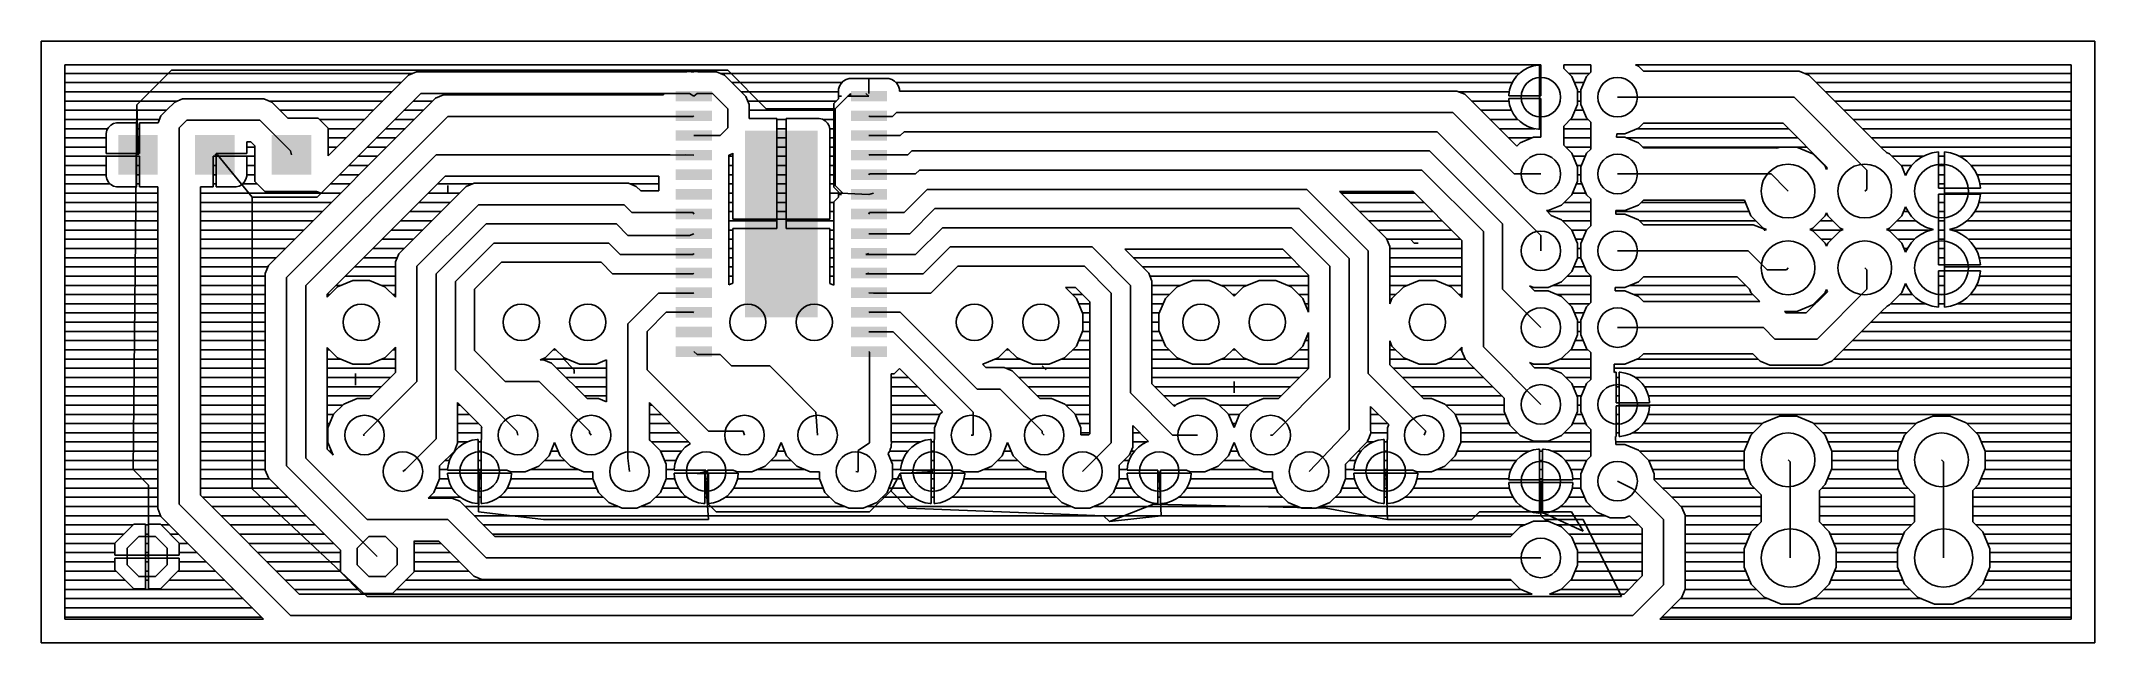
# Model space of a CAD drawing. Extents: x 0 to 68, y -7.3 to 12.7.
import ezdxf

# ---------------------------------------------------------------- set-up
doc = ezdxf.new("R2010")
doc.units = 0
for name, color, linetype in [('16', 175, 'CONTINUOUS'), ('17', 82, 'CONTINUOUS'), ('20', 7, 'CONTINUOUS')]:
    doc.layers.add(name, color=color, linetype=linetype)

# ---------------------------------------------------------------- blocks, each defined once
blk = doc.blocks.new('ROUNDP')
blk.add_circle((0, 0), 0.5)
blk = doc.blocks.new('SQUAREP')
blk.add_solid([(-0.5, -0.5), (0.5, -0.5), (-0.5, 0.5), (0.5, 0.5)])
blk = doc.blocks.new('OCTAGONP')
blk.add_lwpolyline([(-0.5, -0.2071), (-0.5, 0.2071), (-0.2071, 0.5), (0.2071, 0.5), (0.5, 0.2071), (0.5, -0.2071), (0.2071, -0.5), (-0.2071, -0.5)], close=True)
blk = doc.blocks.new('RECT')
blk.add_solid([(-0.5, -0.5), (0.5, -0.5), (-0.5, 0.5), (0.5, 0.5)])

msp = doc.modelspace()

# ---------------------------------------------------------------- linework, layer by layer
at = {"layer": '16'}
for p, q in [((0.7874, -6.4666), (0.7874, 11.8626)), ((0.7874, 11.8626), (49.657, 11.8626)), ((0.7874, 11.5824), (12.3089, 11.5824)), ((3.175, 10.541), (4.318, 11.684)), ((4.318, 11.684), (22.733, 11.684)), ((12.4315, 11.6332), (12.1701, 11.5249)), ((21.3829, 11.6332), (12.4315, 11.6332)), ((21.4427, 11.6468), (21.3829, 11.6332)), ((21.523, 11.6332), (21.4427, 11.6468)), ((21.5995, 11.6332), (21.523, 11.6332)), ((21.6222, 11.6409), (21.5995, 11.6332)), ((21.7402, 11.6332), (21.6222, 11.6409)), ((22.3665, 11.6332), (21.7402, 11.6332)), ((22.6279, 11.5249), (22.3665, 11.6332)), ((22.4891, 11.5824), (48.9448, 11.5824)), ((22.733, 11.684), (24.003, 10.414)), ((48.9662, 11.6038), (48.8482, 11.4858)), ((49.1012, 11.7019), (48.9662, 11.6038)), ((49.2499, 11.7777), (49.1012, 11.7019)), ((49.4087, 11.8293), (49.2499, 11.7777)), ((49.5735, 11.8554), (49.4087, 11.8293)), ((49.6094, 11.8554), (49.5735, 11.8554)), ((49.6094, 10.8426), (49.6094, 11.8554)), ((49.6094, 11.5824), (49.657, 11.5824)), ((49.657, 11.8626), (49.657, 10.8426)), ((50.419, 11.7482), (50.419, 11.8626)), ((50.419, 11.8626), (51.308, 11.8626)), ((50.6852, 11.482), (50.419, 11.7482)), ((50.5848, 11.5824), (51.2692, 11.5824)), ((51.308, 11.6212), (51.1688, 11.482)), ((51.308, 11.8626), (51.308, 11.6212)), ((52.884, 11.8232), (52.7888, 11.8626)), ((52.7888, 11.8626), (67.2126, 11.8626)), ((53.0486, 11.6586), (52.884, 11.8232)), ((58.2108, 11.6586), (53.0486, 11.6586)), ((58.5282, 11.5271), (58.2108, 11.6586)), ((58.3947, 11.5824), (67.2126, 11.5824)), ((67.2126, 11.8626), (67.2126, -6.4666)), ((0.7874, 11.2776), (11.9228, 11.2776)), ((0.7874, 10.9728), (11.618, 10.9728)), ((9.144, 7.493), (12.573, 10.922)), ((9.271, 7.62), (12.573, 10.922)), ((12.1701, 11.5249), (9.5028, 8.8576)), ((12.573, 10.922), (20.6046, 10.922)), ((12.573, 10.922), (21.463, 10.922)), ((20.6046, 10.922), (20.6046, 10.8712)), ((21.463, 10.922), (21.611, 10.829)), ((21.717, 10.922), (21.611, 10.829)), ((21.717, 10.922), (22.225, 10.922)), ((22.225, 10.922), (22.733, 10.414)), ((22.8279, 11.3249), (22.6279, 11.5249)), ((23.3359, 10.8169), (22.8279, 11.3249)), ((22.8752, 11.2776), (26.5099, 11.2776)), ((23.18, 10.9728), (26.4046, 10.9728)), ((26.797, 10.922), (26.289, 10.414)), ((26.4323, 11.1609), (26.4046, 11.0575)), ((26.4046, 11.0575), (26.4046, 10.829)), ((26.4858, 11.2535), (26.4323, 11.1609)), ((26.5615, 11.3292), (26.4858, 11.2535)), ((26.6541, 11.3827), (26.5615, 11.3292)), ((26.7575, 11.4104), (26.6541, 11.3827)), ((27.411, 11.4104), (26.7575, 11.4104)), ((26.797, 10.922), (26.797, 10.829)), ((27.305, 10.922), (27.411, 10.829)), ((28.0645, 11.4104), (27.411, 11.4104)), ((27.411, 11.4104), (27.411, 10.9128)), ((27.411, 10.9128), (27.411, 11.4104)), ((27.411, 11.2776), (27.411, 11.2776)), ((27.411, 10.9728), (27.411, 10.9728)), ((27.411, 10.9128), (27.411, 10.9128)), ((28.1679, 11.3827), (28.0645, 11.4104)), ((28.2605, 11.3292), (28.1679, 11.3827)), ((28.3362, 11.2535), (28.2605, 11.3292)), ((28.3121, 11.2776), (48.7128, 11.2776)), ((28.3897, 11.1609), (28.3362, 11.2535)), ((28.4174, 11.0575), (28.3897, 11.1609)), ((28.4174, 10.9982), (28.4174, 11.0575)), ((46.8775, 10.9982), (28.4174, 10.9982)), ((47.1389, 10.8899), (46.8775, 10.9982)), ((46.9388, 10.9728), (48.6115, 10.9728)), ((48.8578, 9.171), (47.1389, 10.8899)), ((48.6227, 11.0433), (48.5966, 10.8785)), ((48.6743, 11.202), (48.6227, 11.0433)), ((48.7501, 11.3508), (48.6743, 11.202)), ((48.8482, 11.4858), (48.7501, 11.3508)), ((49.6094, 11.2776), (49.657, 11.2776)), ((49.6094, 10.9728), (49.657, 10.9728)), ((50.8698, 11.0362), (50.6852, 11.482)), ((50.7698, 11.2776), (51.0842, 11.2776)), ((50.8698, 10.5538), (50.8698, 11.0362)), ((50.8698, 10.9728), (50.9842, 10.9728)), ((51.1688, 11.482), (50.9842, 11.0362)), ((50.9842, 11.0362), (50.9842, 10.5538)), ((60.9412, 9.1141), (58.5282, 11.5271)), ((58.7777, 11.2776), (67.2126, 11.2776)), ((59.0825, 10.9728), (67.2126, 10.9728)), ((0.7874, 10.668), (4.5006, 10.668)), ((0.7874, 10.3632), (4.1504, 10.3632)), ((3.048, -1.524), (3.175, 10.541)), ((3.175, 10.541), (3.21, 8.89)), ((4.1691, 10.3819), (3.9691, 10.1819)), ((4.4231, 10.6359), (4.1691, 10.3819)), ((4.6845, 10.7442), (4.4231, 10.6359)), ((7.3805, 10.7442), (4.6845, 10.7442)), ((7.6419, 10.6359), (7.3805, 10.7442)), ((7.5644, 10.668), (11.3132, 10.668)), ((7.8419, 10.4359), (7.6419, 10.6359)), ((13.0591, 10.7629), (7.7251, 5.4289)), ((8.175, 10.1028), (7.8419, 10.4359)), ((7.9146, 10.3632), (11.0084, 10.3632)), ((12.0142, 10.3632), (12.6594, 10.3632)), ((12.319, 10.668), (12.9642, 10.668)), ((13.3205, 10.8712), (13.0591, 10.7629)), ((20.6046, 10.8712), (13.3205, 10.8712)), ((22.733, 10.414), (22.733, 9.779)), ((23.4442, 10.5555), (23.3359, 10.8169)), ((23.3976, 10.668), (26.3347, 10.668)), ((23.4442, 10.0954), (23.4442, 10.5555)), ((23.4442, 10.3632), (26.2522, 10.3632)), ((24.003, 10.414), (26.289, 10.414)), ((26.4046, 10.7379), (26.2522, 10.5855)), ((26.2522, 10.5855), (26.2522, 7.8225)), ((26.289, 10.414), (26.289, 7.874)), ((26.4046, 10.829), (26.4958, 10.829)), ((26.4957, 10.829), (26.4046, 10.829)), ((26.4046, 10.829), (26.4046, 10.7379)), ((26.4958, 10.829), (26.4957, 10.829)), ((26.797, 10.829), (26.704, 10.829)), ((27.411, 10.829), (26.797, 10.829)), ((28.321, 10.287), (28.194, 10.16)), ((46.736, 10.287), (28.321, 10.287)), ((48.768, 8.255), (46.736, 10.287)), ((47.3608, 10.668), (48.6035, 10.668)), ((47.6656, 10.3632), (48.6869, 10.3632)), ((48.5966, 10.8785), (48.5966, 10.8426)), ((48.5966, 10.8426), (49.6094, 10.8426)), ((49.6094, 10.7474), (48.5966, 10.7474)), ((48.5966, 10.7474), (48.5966, 10.7115)), ((48.5966, 10.7115), (48.6227, 10.5467)), ((48.6227, 10.5467), (48.6743, 10.3879)), ((48.6743, 10.3879), (48.7501, 10.2392)), ((48.7501, 10.2392), (48.8482, 10.1042)), ((49.657, 10.8426), (49.6094, 10.8426)), ((49.6094, 10.8426), (49.6094, 10.7474)), ((49.6094, 9.7346), (49.6094, 10.7474)), ((49.6094, 10.7474), (49.657, 10.7474)), ((49.6094, 10.668), (49.657, 10.668)), ((49.6094, 10.3632), (49.657, 10.3632)), ((49.657, 10.7474), (49.657, 9.4678)), ((50.6852, 10.108), (50.8698, 10.5538)), ((50.7909, 10.3632), (51.0631, 10.3632)), ((50.8698, 10.668), (50.9842, 10.668)), ((50.9842, 10.5538), (51.1688, 10.108)), ((58.039, 10.795), (52.197, 10.795)), ((60.452, 8.382), (58.039, 10.795)), ((59.3873, 10.668), (67.2126, 10.668)), ((59.6921, 10.3632), (67.2126, 10.3632)), ((0.7874, 10.0584), (3.9179, 10.0584)), ((0.7874, 9.7536), (2.2077, 9.7536)), ((2.1773, 9.7009), (2.1496, 9.5975)), ((2.1496, 9.5975), (2.1496, 8.9376)), ((2.2308, 9.7935), (2.1773, 9.7009)), ((2.3065, 9.8692), (2.2308, 9.7935)), ((2.3991, 9.9227), (2.3065, 9.8692)), ((2.5025, 9.9504), (2.3991, 9.9227)), ((3.1624, 9.9504), (2.5025, 9.9504)), ((3.1624, 8.9376), (3.1624, 9.9504)), ((3.1624, 9.7536), (3.2576, 9.7536)), ((3.8732, 9.9504), (3.2576, 9.9504)), ((3.2576, 9.9504), (3.2576, 8.9376)), ((3.9691, 10.1819), (3.8732, 9.9504)), ((4.572, 9.779), (4.826, 10.033)), ((4.572, 4.318), (4.572, 9.779)), ((4.826, 10.033), (7.239, 10.033)), ((7.239, 10.033), (8.255, 9.017)), ((8.128, 4.826), (13.462, 10.16)), ((9.1755, 10.1028), (8.175, 10.1028)), ((9.5028, 9.7755), (9.1755, 10.1028)), ((9.2199, 10.0584), (10.7036, 10.0584)), ((9.5028, 8.8576), (9.5028, 9.7755)), ((9.5028, 9.7536), (10.3988, 9.7536)), ((11.4046, 9.7536), (12.0498, 9.7536)), ((11.7094, 10.0584), (12.3546, 10.0584)), ((13.462, 10.16), (21.59, 10.16)), ((21.59, 10.16), (21.611, 10.179)), ((21.717, 9.525), (21.611, 9.529)), ((22.479, 9.525), (21.717, 9.525)), ((22.733, 9.779), (22.479, 9.525)), ((24.3586, 10.0954), (23.4442, 10.0954)), ((24.3586, 6.7564), (24.3586, 10.0954)), ((24.3586, 10.0584), (24.6634, 10.0584)), ((24.3586, 9.7536), (24.6634, 9.7536)), ((25.7645, 10.0954), (24.6634, 10.0954)), ((24.6634, 10.0954), (24.6634, 6.7564)), ((25.8679, 10.0677), (25.7645, 10.0954)), ((25.9605, 10.0142), (25.8679, 10.0677)), ((25.884, 10.0584), (26.2522, 10.0584)), ((26.0362, 9.9385), (25.9605, 10.0142)), ((26.0897, 9.8459), (26.0362, 9.9385)), ((26.1174, 9.7425), (26.0897, 9.8459)), ((26.1144, 9.7536), (26.2522, 9.7536)), ((26.1174, 6.7564), (26.1174, 9.7425)), ((27.432, 10.16), (27.411, 10.179)), ((27.432, 9.525), (27.411, 9.529)), ((28.194, 10.16), (27.432, 10.16)), ((28.448, 9.525), (27.432, 9.525)), ((28.575, 9.652), (28.448, 9.525)), ((46.228, 9.652), (28.575, 9.652)), ((49.657, 6.223), (46.228, 9.652)), ((47.9704, 10.0584), (48.894, 10.0584)), ((48.2752, 9.7536), (49.4536, 9.7536)), ((48.8482, 10.1042), (48.9662, 9.9862)), ((48.9662, 9.9862), (49.1012, 9.8881)), ((49.1012, 9.8881), (49.2499, 9.8123)), ((49.2499, 9.8123), (49.4087, 9.7607)), ((49.4087, 9.7607), (49.5735, 9.7346)), ((49.5735, 9.7346), (49.6094, 9.7346)), ((49.6094, 10.0584), (49.657, 10.0584)), ((49.6094, 9.7536), (49.657, 9.7536)), ((50.419, 9.8418), (50.6852, 10.108)), ((50.419, 9.2082), (50.419, 9.8418)), ((50.419, 9.7536), (51.308, 9.7536)), ((50.6356, 10.0584), (51.2184, 10.0584)), ((51.1688, 10.108), (51.308, 9.9688)), ((51.308, 9.9688), (51.308, 9.0812)), ((52.1653, 9.4678), (52.1665, 9.5822)), ((52.1665, 9.5822), (52.4382, 9.5822)), ((52.4382, 9.5822), (52.884, 9.7668)), ((52.852, 9.7536), (57.8591, 9.7536)), ((52.884, 9.7668), (53.0486, 9.9314)), ((53.0486, 9.9314), (57.6813, 9.9314)), ((57.6813, 9.9314), (59.138, 8.4747)), ((59.9969, 10.0584), (67.2126, 10.0584)), ((60.3017, 9.7536), (67.2126, 9.7536)), ((0.7874, 9.4488), (2.1496, 9.4488)), ((0.7874, 9.144), (2.1496, 9.144)), ((2.1496, 8.9376), (3.1624, 8.9376)), ((3.1624, 8.8424), (2.1496, 8.8424)), ((2.1496, 8.8424), (2.1496, 8.1825)), ((3.1624, 9.4488), (3.2576, 9.4488)), ((3.1624, 9.144), (3.2576, 9.144)), ((3.2576, 8.9376), (3.1624, 8.9376)), ((3.1624, 8.9376), (3.1624, 8.8424)), ((3.1624, 7.8296), (3.1624, 8.8424)), ((3.1624, 8.8424), (3.2576, 8.8424)), ((3.2576, 8.8424), (3.2576, 7.8296)), ((5.7024, 7.8296), (5.7024, 8.8424)), ((5.7024, 8.8424), (5.7976, 8.8424)), ((5.842, 8.89), (5.75, 8.89)), ((5.7976, 8.8424), (5.7976, 8.9376)), ((5.7976, 8.9376), (6.8104, 8.9376)), ((5.7976, 8.8424), (5.7976, 7.8296)), ((6.8104, 8.8424), (5.7976, 8.8424)), ((5.842, 8.89), (6.985, 7.493)), ((6.8104, 8.9376), (6.8104, 9.3218)), ((6.8104, 9.3218), (6.9444, 9.3218)), ((6.8104, 9.144), (7.0772, 9.144)), ((6.8104, 8.1825), (6.8104, 8.8424)), ((6.9444, 9.3218), (7.0772, 9.189)), ((7.0772, 9.189), (7.0772, 8.0045)), ((8.255, 9.017), (8.29, 8.89)), ((8.763, 4.572), (13.081, 8.89)), ((9.5028, 9.4488), (10.094, 9.4488)), ((9.5028, 9.144), (9.7892, 9.144)), ((10.795, 9.144), (11.4402, 9.144)), ((11.0998, 9.4488), (11.745, 9.4488)), ((13.081, 8.89), (20.828, 8.89)), ((20.828, 8.89), (21.611, 8.879)), ((21.336, 8.89), (21.611, 8.879)), ((22.7698, 8.8757), (22.8819, 8.9221)), ((22.7698, 4.5907), (22.7698, 8.8757)), ((22.8819, 8.9221), (22.9046, 8.9448)), ((22.9046, 8.9448), (22.9046, 6.7564)), ((24.3586, 9.4488), (24.6634, 9.4488)), ((24.3586, 9.144), (24.6634, 9.144)), ((26.1174, 9.4488), (26.2522, 9.4488)), ((26.1174, 9.144), (26.2522, 9.144)), ((27.432, 8.89), (27.411, 8.879)), ((28.702, 8.89), (27.432, 8.89)), ((28.829, 9.017), (28.702, 8.89)), ((45.974, 9.017), (28.829, 9.017)), ((48.387, 6.604), (45.974, 9.017)), ((48.58, 9.4488), (49.3699, 9.4488)), ((48.97, 9.2832), (48.8578, 9.171)), ((49.4158, 9.4678), (48.97, 9.2832)), ((49.657, 9.4678), (49.4158, 9.4678)), ((50.419, 9.4488), (51.308, 9.4488)), ((50.6852, 8.942), (50.419, 9.2082)), ((50.4832, 9.144), (51.308, 9.144)), ((50.8698, 8.4962), (50.6852, 8.942)), ((51.1688, 8.942), (50.9842, 8.4962)), ((51.308, 9.0812), (51.1688, 8.942)), ((52.4382, 9.4678), (52.1653, 9.4678)), ((52.884, 9.2832), (52.4382, 9.4678)), ((52.4841, 9.4488), (58.1639, 9.4488)), ((53.0486, 9.1186), (52.884, 9.2832)), ((53.0232, 9.144), (58.4687, 9.144)), ((57.4488, 9.1186), (53.0486, 9.1186)), ((57.4772, 9.1068), (57.4488, 9.1186)), ((57.552, 9.1378), (57.4772, 9.1068)), ((58.128, 9.1378), (57.552, 9.1378)), ((58.6601, 8.9174), (58.128, 9.1378)), ((59.0674, 8.5101), (58.6601, 8.9174)), ((60.6065, 9.4488), (67.2126, 9.4488)), ((60.9113, 9.144), (67.2126, 9.144)), ((61.0939, 8.9614), (60.9412, 9.1141)), ((61.2001, 8.9174), (61.0939, 8.9614)), ((61.6074, 8.5101), (61.2001, 8.9174)), ((62.4227, 8.8905), (62.2411, 8.7979)), ((62.6167, 8.9535), (62.4227, 8.8905)), ((62.818, 8.9854), (62.6167, 8.9535)), ((62.8184, 8.9854), (62.818, 8.9854)), ((62.8184, 7.7916), (62.8184, 8.9854)), ((63.022, 8.9854), (63.0216, 8.9854)), ((63.0216, 8.9854), (63.0216, 7.7916)), ((63.2233, 8.9535), (63.022, 8.9854)), ((63.4173, 8.8905), (63.2233, 8.9535)), ((63.5989, 8.7979), (63.4173, 8.8905)), ((0.7874, 8.8392), (2.1496, 8.8392)), ((0.7874, 8.5344), (2.1496, 8.5344)), ((0.7874, 8.2296), (2.1496, 8.2296)), ((2.1496, 8.1825), (2.1773, 8.0791)), ((3.1624, 8.8392), (3.2576, 8.8392)), ((3.1624, 8.5344), (3.2576, 8.5344)), ((3.1624, 8.2296), (3.2576, 8.2296)), ((5.7024, 8.8392), (5.7976, 8.8392)), ((5.7024, 8.5344), (5.7976, 8.5344)), ((5.7024, 8.2296), (5.7976, 8.2296)), ((6.7827, 8.0791), (6.8104, 8.1825)), ((6.8104, 8.8392), (7.0772, 8.8392)), ((6.8104, 8.5344), (7.0772, 8.5344)), ((6.8104, 8.2296), (7.0772, 8.2296)), ((9.4742, 4.2774), (13.3756, 8.1788)), ((9.8806, 8.2296), (10.5258, 8.2296)), ((10.1854, 8.5344), (10.8306, 8.5344)), ((10.4902, 8.8392), (11.1354, 8.8392)), ((13.3756, 8.1788), (20.4522, 8.1788)), ((20.4522, 8.1788), (20.4522, 7.6962)), ((22.7698, 8.8392), (22.9046, 8.8392)), ((22.7698, 8.5344), (22.9046, 8.5344)), ((22.7698, 8.2296), (22.9046, 8.2296)), ((24.3586, 8.8392), (24.6634, 8.8392)), ((24.3586, 8.5344), (24.6634, 8.5344)), ((24.3586, 8.2296), (24.6634, 8.2296)), ((26.1174, 8.8392), (26.2522, 8.8392)), ((26.1174, 8.5344), (26.2522, 8.5344)), ((26.1174, 8.2296), (26.2522, 8.2296)), ((27.432, 8.255), (27.411, 8.229)), ((28.956, 8.255), (27.432, 8.255)), ((29.083, 8.382), (28.956, 8.255)), ((45.72, 8.382), (29.083, 8.382)), ((47.752, 6.35), (45.72, 8.382)), ((49.657, 8.255), (48.768, 8.255)), ((50.7277, 8.8392), (51.1263, 8.8392)), ((50.854, 8.5344), (51, 8.5344)), ((50.8698, 8.0138), (50.8698, 8.4962)), ((50.8698, 8.2296), (50.9842, 8.2296)), ((50.9842, 8.4962), (50.9842, 8.0138)), ((57.277, 8.255), (52.197, 8.255)), ((57.785, 7.747), (57.277, 8.255)), ((58.7383, 8.8392), (58.7735, 8.8392)), ((59.0431, 8.5344), (59.0783, 8.5344)), ((59.11, 8.4072), (59.0674, 8.5101)), ((59.138, 8.4747), (59.11, 8.4072)), ((60.452, 7.747), (60.452, 8.382)), ((61.2783, 8.8392), (62.3221, 8.8392)), ((61.5831, 8.5344), (61.9324, 8.5344)), ((61.7314, 8.2106), (61.6074, 8.5101)), ((61.7236, 8.2296), (61.7411, 8.2296)), ((61.8121, 8.3689), (61.7314, 8.2106)), ((61.9319, 8.5339), (61.8121, 8.3689)), ((62.0761, 8.6781), (61.9319, 8.5339)), ((62.2411, 8.7979), (62.0761, 8.6781)), ((62.8184, 8.8392), (63.0216, 8.8392)), ((62.8184, 8.5344), (63.0216, 8.5344)), ((62.8184, 8.2296), (63.0216, 8.2296)), ((63.5179, 8.8392), (67.2126, 8.8392)), ((63.7639, 8.6781), (63.5989, 8.7979)), ((63.9081, 8.5339), (63.7639, 8.6781)), ((63.9076, 8.5344), (67.2126, 8.5344)), ((64.0279, 8.3689), (63.9081, 8.5339)), ((64.1205, 8.1873), (64.0279, 8.3689)), ((64.0989, 8.2296), (67.2126, 8.2296)), ((64.1835, 7.9933), (64.1205, 8.1873)), ((0.7874, 7.9248), (2.2925, 7.9248)), ((0.7874, 7.62), (3.8608, 7.62)), ((2.1773, 8.0791), (2.2308, 7.9865)), ((2.2308, 7.9865), (2.3065, 7.9108)), ((2.3065, 7.9108), (2.3991, 7.8573)), ((2.3991, 7.8573), (2.5025, 7.8296)), ((2.5025, 7.8296), (3.1624, 7.8296)), ((3.1624, 7.9248), (3.2576, 7.9248)), ((3.2576, 7.8296), (3.8608, 7.8296)), ((3.8608, 7.8296), (3.8608, -2.8085)), ((5.2832, -2.3724), (5.2832, 7.8296)), ((5.2832, 7.8296), (5.7024, 7.8296)), ((5.2832, 7.62), (9.271, 7.62)), ((5.7024, 7.9248), (5.7976, 7.9248)), ((5.7976, 7.8296), (6.4575, 7.8296)), ((6.4575, 7.8296), (6.5609, 7.8573)), ((6.5609, 7.8573), (6.6535, 7.9108)), ((6.6535, 7.9108), (6.7292, 7.9865)), ((6.6675, 7.9248), (7.1569, 7.9248)), ((6.7292, 7.9865), (6.7827, 8.0791)), ((6.985, 7.493), (9.144, 7.493)), ((6.985, -2.159), (6.985, 7.493)), ((7.0772, 8.0045), (7.4045, 7.6772)), ((7.4045, 7.6772), (9.1223, 7.6772)), ((9.1223, 7.6772), (9.271, 7.62)), ((9.271, 7.62), (9.9162, 7.62)), ((9.5758, 7.9248), (10.221, 7.9248)), ((14.0751, 7.8419), (12.0431, 5.8099)), ((12.8168, 7.62), (13.8532, 7.62)), ((13.1216, 7.9248), (14.2752, 7.9248)), ((13.462, 7.874), (13.462, 7.62)), ((14.3365, 7.9502), (14.0751, 7.8419)), ((19.4455, 7.9502), (14.3365, 7.9502)), ((19.7069, 7.8419), (19.4455, 7.9502)), ((19.5068, 7.9248), (20.4522, 7.9248)), ((19.8526, 7.6962), (19.7069, 7.8419)), ((20.4522, 7.6962), (19.8526, 7.6962)), ((22.7698, 7.9248), (22.9046, 7.9248)), ((22.7698, 7.62), (22.9046, 7.62)), ((24.3586, 7.9248), (24.6634, 7.9248)), ((24.3586, 7.62), (24.6634, 7.62)), ((26.1174, 7.9248), (26.2522, 7.9248)), ((26.1174, 7.62), (26.4046, 7.62)), ((26.2522, 7.8225), (26.4046, 7.6701)), ((26.4046, 7.4879), (26.2522, 7.3355)), ((26.289, 7.874), (26.543, 7.62)), ((26.4046, 7.6701), (26.4046, 7.579)), ((26.4046, 7.579), (26.4957, 7.579)), ((26.4957, 7.579), (26.4046, 7.579)), ((26.4046, 7.579), (26.4046, 7.4879)), ((26.416, 7.62), (26.481, 7.62)), ((26.481, 7.62), (27.411, 7.579)), ((26.543, 7.62), (26.481, 7.62)), ((26.4957, 7.579), (26.4957, 7.579)), ((26.4957, 7.579), (26.4957, 7.579)), ((27.559, 7.62), (27.411, 7.579)), ((29.337, 7.747), (28.575, 6.985)), ((41.91, 7.747), (29.337, 7.747)), ((43.942, 5.715), (41.91, 7.747)), ((44.3449, 6.3179), (42.992, 7.6708)), ((42.992, 7.6708), (45.4254, 7.6708)), ((43.0428, 7.62), (45.4762, 7.62)), ((45.4254, 7.6708), (47.0408, 6.0554)), ((50.344, 7.2268), (50.6852, 7.568)), ((50.6852, 7.568), (50.8698, 8.0138)), ((50.7067, 7.62), (51.1473, 7.62)), ((50.8329, 7.9248), (51.021, 7.9248)), ((50.9842, 8.0138), (51.1688, 7.568)), ((51.1688, 7.568), (51.308, 7.4288)), ((57.785, 7.747), (57.84, 7.69)), ((60.452, 7.747), (60.38, 7.69)), ((62.8184, 7.9248), (63.0216, 7.9248)), ((63.0216, 7.7916), (62.8184, 7.7916)), ((62.8184, 6.4454), (62.8184, 7.5884)), ((62.8184, 7.5884), (63.0216, 7.5884)), ((63.0216, 7.5884), (63.0216, 7.7916)), ((63.0216, 7.7916), (64.2154, 7.7916)), ((63.0216, 7.62), (67.2126, 7.62)), ((63.0216, 7.5884), (63.0216, 5.2516)), ((64.2154, 7.5884), (63.0216, 7.5884)), ((64.2154, 7.7919), (64.1835, 7.9933)), ((64.1835, 7.3867), (64.2154, 7.588)), ((64.1944, 7.9248), (67.2126, 7.9248)), ((64.2154, 7.7916), (64.2154, 7.7919)), ((64.2154, 7.588), (64.2154, 7.5884)), ((0.7874, 7.3152), (3.8608, 7.3152)), ((0.7874, 7.0104), (3.8608, 7.0104)), ((5.2832, 7.3152), (9.6114, 7.3152)), ((5.2832, 7.0104), (9.3066, 7.0104)), ((12.2072, 7.0104), (13.2436, 7.0104)), ((12.446, 5.207), (14.478, 7.239)), ((12.512, 7.3152), (13.5484, 7.3152)), ((14.478, 7.239), (19.304, 7.239)), ((19.304, 7.239), (19.558, 6.985)), ((19.558, 6.985), (21.59, 6.985)), ((21.59, 6.985), (21.611, 6.929)), ((22.7698, 7.3152), (22.9046, 7.3152)), ((22.7698, 7.0104), (22.9046, 7.0104)), ((24.3586, 7.3152), (24.6634, 7.3152)), ((24.3586, 7.0104), (24.6634, 7.0104)), ((26.1174, 7.3152), (26.2522, 7.3152)), ((26.1174, 7.0104), (26.2522, 7.0104)), ((26.2522, 7.3355), (26.2522, 4.5816)), ((27.432, 6.985), (27.411, 6.929)), ((28.575, 6.985), (27.432, 6.985)), ((28.758, 6.279), (29.591, 7.112)), ((29.591, 7.112), (41.656, 7.112)), ((41.656, 7.112), (43.307, 5.461)), ((43.3476, 7.3152), (45.781, 7.3152)), ((43.6524, 7.0104), (46.0858, 7.0104)), ((50.0002, 6.8855), (49.8436, 7.0422)), ((49.8436, 7.0422), (49.8982, 7.0422)), ((49.8754, 7.0104), (51.308, 7.0104)), ((49.8982, 7.0422), (50.344, 7.2268)), ((50.344, 6.7432), (50.0002, 6.8855)), ((50.4324, 7.3152), (51.308, 7.3152)), ((51.308, 7.4288), (51.308, 6.5412)), ((52.1383, 6.9278), (52.1395, 7.0422)), ((52.4382, 6.9278), (52.1383, 6.9278)), ((52.1392, 7.0104), (56.5544, 7.0104)), ((52.1395, 7.0422), (52.4382, 7.0422)), ((52.4382, 7.0422), (52.884, 7.2268)), ((52.884, 6.7432), (52.4382, 6.9278)), ((52.884, 7.2268), (53.0486, 7.3914)), ((52.9724, 7.3152), (56.4282, 7.3152)), ((53.0486, 7.3914), (56.3966, 7.3914)), ((56.3966, 7.3914), (56.6126, 6.8699)), ((56.6126, 6.8699), (57.0199, 6.4626)), ((58.6601, 6.4626), (59.0674, 6.8699)), ((59.0674, 6.8699), (59.11, 6.9728)), ((59.11, 6.9728), (59.1526, 6.8699)), ((59.1526, 6.8699), (59.5599, 6.4626)), ((61.2001, 6.4626), (61.6074, 6.8699)), ((61.6074, 6.8699), (61.7314, 7.1694)), ((61.6656, 7.0104), (61.8126, 7.0104)), ((61.7314, 7.1694), (61.8121, 7.0111)), ((61.8121, 7.0111), (61.9319, 6.8461)), ((61.9319, 6.8461), (62.0761, 6.7019)), ((62.8184, 7.3152), (63.0216, 7.3152)), ((62.8184, 7.0104), (63.0216, 7.0104)), ((63.7639, 6.7019), (63.9081, 6.8461)), ((63.9081, 6.8461), (64.0279, 7.0111)), ((64.0274, 7.0104), (67.2126, 7.0104)), ((64.0279, 7.0111), (64.1205, 7.1927)), ((64.1205, 7.1927), (64.1835, 7.3867)), ((64.1603, 7.3152), (67.2126, 7.3152)), ((0.7874, 6.7056), (3.8608, 6.7056)), ((0.7874, 6.4008), (3.8608, 6.4008)), ((5.2832, 6.7056), (9.0018, 6.7056)), ((5.2832, 6.4008), (8.697, 6.4008)), ((11.5976, 6.4008), (12.634, 6.4008)), ((11.9024, 6.7056), (12.9388, 6.7056)), ((13.081, 4.953), (14.732, 6.604)), ((14.732, 6.604), (19.05, 6.604)), ((19.05, 6.604), (19.431, 6.223)), ((19.431, 6.223), (21.463, 6.223)), ((21.463, 6.223), (21.611, 6.279)), ((22.7698, 6.7056), (24.3586, 6.7056)), ((22.7698, 6.4008), (22.9046, 6.4008)), ((22.9046, 6.7564), (24.3586, 6.7564)), ((24.3586, 6.4516), (22.9046, 6.4516)), ((22.9046, 6.4516), (22.9046, 4.6465)), ((24.3586, 6.7564), (24.3586, 6.4516)), ((24.6634, 6.7564), (24.3586, 6.7564)), ((24.6634, 6.4516), (24.6634, 6.7564)), ((24.6634, 6.7564), (26.1174, 6.7564)), ((24.6634, 6.7056), (26.2522, 6.7056)), ((26.1174, 6.4516), (24.6634, 6.4516)), ((26.1174, 4.6374), (26.1174, 6.4516)), ((26.1174, 6.4008), (26.2522, 6.4008)), ((27.411, 6.279), (28.758, 6.279)), ((29.845, 6.477), (28.956, 5.588)), ((41.402, 6.477), (29.845, 6.477)), ((42.672, 5.207), (41.402, 6.477)), ((43.9572, 6.7056), (46.3906, 6.7056)), ((44.262, 6.4008), (46.6954, 6.4008)), ((44.5449, 6.1179), (44.3449, 6.3179)), ((47.752, 2.54), (47.752, 6.35)), ((48.387, 4.445), (48.387, 6.604)), ((49.657, 5.715), (49.657, 6.223)), ((50.6852, 6.402), (50.344, 6.7432)), ((50.3816, 6.7056), (51.308, 6.7056)), ((50.8698, 5.9562), (50.6852, 6.402)), ((50.6857, 6.4008), (51.1683, 6.4008)), ((51.1688, 6.402), (50.9842, 5.9562)), ((51.308, 6.5412), (51.1688, 6.402)), ((53.0486, 6.5786), (52.884, 6.7432)), ((52.9216, 6.7056), (56.7769, 6.7056)), ((56.6868, 6.5786), (53.0486, 6.5786)), ((57.0042, 6.4471), (56.6868, 6.5786)), ((57.0581, 6.3932), (57.0042, 6.4471)), ((57.0199, 6.4626), (57.1228, 6.42)), ((57.0505, 6.4008), (57.0764, 6.4008)), ((57.1228, 6.42), (57.0581, 6.3932)), ((58.5572, 6.42), (58.6601, 6.4626)), ((58.6601, 6.3774), (58.5572, 6.42)), ((58.6036, 6.4008), (59.6164, 6.4008)), ((59.0674, 5.9701), (58.6601, 6.3774)), ((58.9031, 6.7056), (59.3169, 6.7056)), ((59.5599, 6.3774), (59.1526, 5.9701)), ((59.5599, 6.4626), (59.6628, 6.42)), ((59.6628, 6.42), (59.5599, 6.3774)), ((61.0972, 6.42), (61.2001, 6.4626)), ((61.2001, 6.3774), (61.0972, 6.42)), ((61.1436, 6.4008), (62.5776, 6.4008)), ((61.6074, 5.9701), (61.2001, 6.3774)), ((61.4431, 6.7056), (62.0724, 6.7056)), ((62.0761, 6.1381), (61.9319, 5.9939)), ((62.0761, 6.7019), (62.2411, 6.5821)), ((62.2411, 6.2579), (62.0761, 6.1381)), ((62.2411, 6.5821), (62.4227, 6.4895)), ((62.4227, 6.3505), (62.2411, 6.2579)), ((62.4227, 6.4895), (62.6167, 6.4265)), ((62.6167, 6.4135), (62.4227, 6.3505)), ((62.6167, 6.4265), (62.6577, 6.42)), ((62.6577, 6.42), (62.6167, 6.4135)), ((62.8184, 6.7056), (63.0216, 6.7056)), ((62.8184, 5.2516), (62.8184, 6.4454)), ((62.8184, 6.4008), (63.0216, 6.4008)), ((63.1823, 6.42), (63.2233, 6.4265)), ((63.2233, 6.4135), (63.1823, 6.42)), ((63.2233, 6.4265), (63.4173, 6.4895)), ((63.4173, 6.3505), (63.2233, 6.4135)), ((63.2624, 6.4008), (67.2126, 6.4008)), ((63.4173, 6.4895), (63.5989, 6.5821)), ((63.5989, 6.2579), (63.4173, 6.3505)), ((63.5989, 6.5821), (63.7639, 6.7019)), ((63.7639, 6.1381), (63.5989, 6.2579)), ((63.9081, 5.9939), (63.7639, 6.1381)), ((63.7676, 6.7056), (67.2126, 6.7056)), ((0.7874, 6.096), (3.8608, 6.096)), ((0.7874, 5.7912), (3.8608, 5.7912)), ((0.7874, 5.4864), (3.8608, 5.4864)), ((5.2832, 6.096), (8.3922, 6.096)), ((5.2832, 5.7912), (8.0874, 5.7912)), ((5.2832, 5.4864), (7.7826, 5.4864)), ((10.6832, 5.4864), (11.7919, 5.4864)), ((10.988, 5.7912), (12.0244, 5.7912)), ((11.2928, 6.096), (12.3292, 6.096)), ((11.8431, 5.6099), (11.7348, 5.3485)), ((12.0431, 5.8099), (11.8431, 5.6099)), ((13.716, 4.699), (14.986, 5.969)), ((14.986, 5.969), (18.796, 5.969)), ((18.796, 5.969), (19.177, 5.588)), ((19.177, 5.588), (21.59, 5.588)), ((21.59, 5.588), (21.611, 5.629)), ((22.7698, 6.096), (22.9046, 6.096)), ((22.7698, 5.7912), (22.9046, 5.7912)), ((22.7698, 5.4864), (22.9046, 5.4864)), ((26.1174, 6.096), (26.2522, 6.096)), ((26.1174, 5.7912), (26.2522, 5.7912)), ((26.1174, 5.4864), (26.2522, 5.4864)), ((27.305, 5.588), (27.411, 5.629)), ((28.956, 5.588), (27.305, 5.588)), ((30.099, 5.842), (29.21, 4.953)), ((34.798, 5.842), (30.099, 5.842)), ((36.068, 4.572), (34.798, 5.842)), ((36.6709, 4.9749), (35.88, 5.7658)), ((35.88, 5.7658), (41.1074, 5.7658)), ((36.1594, 5.4864), (41.3868, 5.4864)), ((41.1074, 5.7658), (41.9608, 4.9124)), ((43.307, 5.461), (43.307, -0.197)), ((43.942, 1.651), (43.942, 5.715)), ((44.6532, 5.8565), (44.5449, 6.1179)), ((44.554, 6.096), (47.0002, 6.096)), ((44.6532, 3.9654), (44.6532, 5.8565)), ((44.6532, 5.7912), (47.0408, 5.7912)), ((44.6532, 5.4864), (47.0408, 5.4864)), ((45.339, 6.096), (45.466, 5.969)), ((45.466, 5.969), (45.593, 5.969)), ((47.0408, 6.0554), (47.0408, 4.1713)), ((50.6852, 5.028), (50.8698, 5.4738)), ((50.8119, 6.096), (51.0421, 6.096)), ((50.8698, 5.4738), (50.8698, 5.9562)), ((50.8698, 5.7912), (50.9842, 5.7912)), ((50.8698, 5.4864), (50.9842, 5.4864)), ((50.9842, 5.9562), (50.9842, 5.4738)), ((50.9842, 5.4738), (51.1688, 5.028)), ((56.515, 5.715), (52.197, 5.715)), ((57.15, 5.08), (56.515, 5.715)), ((58.9415, 6.096), (59.2785, 6.096)), ((59.11, 5.8672), (59.0674, 5.9701)), ((59.1526, 5.9701), (59.11, 5.8672)), ((61.4815, 6.096), (62.034, 6.096)), ((61.7314, 5.6706), (61.6074, 5.9701)), ((61.6815, 5.7912), (61.7929, 5.7912)), ((61.8121, 5.8289), (61.7314, 5.6706)), ((61.9319, 5.9939), (61.8121, 5.8289)), ((62.8184, 6.096), (63.0216, 6.096)), ((62.8184, 5.7912), (63.0216, 5.7912)), ((62.8184, 5.4864), (63.0216, 5.4864)), ((63.806, 6.096), (67.2126, 6.096)), ((64.0279, 5.8289), (63.9081, 5.9939)), ((64.1205, 5.6473), (64.0279, 5.8289)), ((64.0472, 5.7912), (67.2126, 5.7912)), ((64.1835, 5.4533), (64.1205, 5.6473)), ((64.1728, 5.4864), (67.2126, 5.4864)), ((64.2154, 5.2519), (64.1835, 5.4533)), ((0.7874, 5.1816), (3.8608, 5.1816)), ((0.7874, 4.8768), (3.8608, 4.8768)), ((5.2832, 5.1816), (7.5055, 5.1816)), ((5.2832, 4.8768), (7.4168, 4.8768)), ((7.5251, 5.2289), (7.4168, 4.9675)), ((7.4168, 4.9675), (7.4168, -1.5385)), ((7.7251, 5.4289), (7.5251, 5.2289)), ((8.128, -1.397), (8.128, 4.826)), ((10.0736, 4.8768), (11.7348, 4.8768)), ((10.3784, 5.1816), (11.7348, 5.1816)), ((11.7348, 5.3485), (11.7348, 4.1773)), ((12.446, 1.397), (12.446, 5.207)), ((13.081, -0.508), (13.081, 4.953)), ((14.351, 4.445), (15.24, 5.334)), ((15.24, 5.334), (18.542, 5.334)), ((18.542, 5.334), (18.923, 4.953)), ((18.923, 4.953), (21.59, 4.953)), ((21.59, 4.953), (21.611, 4.979)), ((22.7698, 5.1816), (22.9046, 5.1816)), ((22.7698, 4.8768), (22.9046, 4.8768)), ((26.1174, 5.1816), (26.2522, 5.1816)), ((26.1174, 4.8768), (26.2522, 4.8768)), ((27.305, 4.953), (27.411, 4.979)), ((29.21, 4.953), (27.305, 4.953)), ((30.353, 5.207), (29.464, 4.318)), ((34.544, 5.207), (30.353, 5.207)), ((35.433, 4.318), (34.544, 5.207)), ((36.4642, 5.1816), (41.6916, 5.1816)), ((36.7792, 4.7135), (36.6709, 4.9749)), ((36.7115, 4.8768), (41.9608, 4.8768)), ((41.9608, 4.9124), (41.9608, 3.6902)), ((42.672, 1.524), (42.672, 5.207)), ((44.6532, 5.1816), (47.0408, 5.1816)), ((44.6532, 4.8768), (47.0408, 4.8768)), ((50.344, 4.6868), (50.6852, 5.028)), ((50.534, 4.8768), (51.308, 4.8768)), ((50.7488, 5.1816), (51.1052, 5.1816)), ((51.1688, 5.028), (51.308, 4.8888)), ((51.308, 4.8888), (51.308, 4.0012)), ((52.884, 4.6868), (53.0486, 4.8514)), ((53.0486, 4.8514), (56.1573, 4.8514)), ((56.1573, 4.8514), (56.4179, 4.5908)), ((57.785, 5.08), (57.15, 5.08)), ((57.785, 5.08), (57.84, 5.15)), ((60.452, 5.08), (60.38, 5.15)), ((60.452, 5.08), (60.452, 4.445)), ((63.0216, 5.2516), (62.8184, 5.2516)), ((62.8184, 3.8546), (62.8184, 5.0484)), ((62.8184, 5.0484), (63.0216, 5.0484)), ((62.8184, 4.8768), (63.0216, 4.8768)), ((63.0216, 5.0484), (63.0216, 5.2516)), ((63.0216, 5.2516), (64.2154, 5.2516)), ((63.0216, 5.1816), (67.2126, 5.1816)), ((63.0216, 5.0484), (63.0216, 3.8546)), ((64.2154, 5.0484), (63.0216, 5.0484)), ((64.1205, 4.6527), (64.1835, 4.8467)), ((64.1835, 4.8467), (64.2154, 5.048)), ((64.1883, 4.8768), (67.2126, 4.8768)), ((64.2154, 5.2516), (64.2154, 5.2519)), ((64.2154, 5.048), (64.2154, 5.0484)), ((0.7874, 4.572), (3.8608, 4.572)), ((0.7874, 4.2672), (3.8608, 4.2672)), ((4.572, -2.667), (4.572, 4.318)), ((5.2832, 4.572), (7.4168, 4.572)), ((5.2832, 4.2672), (7.4168, 4.2672)), ((8.763, -1.143), (8.763, 4.572)), ((9.8141, 4.5262), (9.4742, 4.1863)), ((9.4742, 4.1863), (9.4742, 4.2774)), ((9.4742, 4.2672), (9.5551, 4.2672)), ((9.7688, 4.572), (9.9247, 4.572)), ((10.324, 4.7374), (9.8141, 4.5262)), ((10.876, 4.7374), (10.324, 4.7374)), ((11.3859, 4.5262), (10.876, 4.7374)), ((11.2753, 4.572), (11.7348, 4.572)), ((11.7348, 4.1773), (11.3859, 4.5262)), ((11.6449, 4.2672), (11.7348, 4.2672)), ((13.716, 1.778), (13.716, 4.699)), ((14.351, 2.413), (14.351, 4.445)), ((19.431, 3.302), (20.447, 4.318)), ((20.447, 4.318), (21.59, 4.318)), ((21.59, 4.318), (21.611, 4.329)), ((22.9046, 4.6465), (22.7698, 4.5907)), ((26.2522, 4.5816), (26.1174, 4.6374)), ((27.559, 4.318), (27.411, 4.329)), ((29.464, 4.318), (27.559, 4.318)), ((34.2762, 4.1359), (33.9163, 4.4958)), ((33.9163, 4.4958), (34.2494, 4.4958)), ((34.1449, 4.2672), (34.478, 4.2672)), ((34.2494, 4.4958), (34.7218, 4.0234)), ((34.4874, 3.626), (34.2762, 4.1359)), ((35.433, -0.635), (35.433, 4.318)), ((36.068, 1.016), (36.068, 4.572)), ((36.7792, 1.3106), (36.7792, 4.7135)), ((36.7792, 4.572), (37.7247, 4.572)), ((36.7792, 4.2672), (37.3551, 4.2672)), ((37.2238, 4.1359), (37.0126, 3.626)), ((37.6141, 4.5262), (37.2238, 4.1359)), ((38.124, 4.7374), (37.6141, 4.5262)), ((38.676, 4.7374), (38.124, 4.7374)), ((39.1859, 4.5262), (38.676, 4.7374)), ((39.0753, 4.572), (39.9247, 4.572)), ((39.5, 4.2121), (39.1859, 4.5262)), ((39.4449, 4.2672), (39.5551, 4.2672)), ((39.8141, 4.5262), (39.5, 4.2121)), ((40.324, 4.7374), (39.8141, 4.5262)), ((40.876, 4.7374), (40.324, 4.7374)), ((41.3859, 4.5262), (40.876, 4.7374)), ((41.2753, 4.572), (41.9608, 4.572)), ((41.7762, 4.1359), (41.3859, 4.5262)), ((41.6449, 4.2672), (41.9608, 4.2672)), ((41.9608, 3.6902), (41.7762, 4.1359)), ((44.6532, 4.572), (45.2247, 4.572)), ((44.6532, 4.2672), (44.8551, 4.2672)), ((44.7238, 4.1359), (44.6532, 3.9654)), ((45.1141, 4.5262), (44.7238, 4.1359)), ((45.624, 4.7374), (45.1141, 4.5262)), ((46.176, 4.7374), (45.624, 4.7374)), ((46.6859, 4.5262), (46.176, 4.7374)), ((46.5753, 4.572), (47.0408, 4.572)), ((47.0408, 4.1713), (46.6859, 4.5262)), ((46.9449, 4.2672), (47.0408, 4.2672)), ((49.657, 3.175), (48.387, 4.445)), ((49.45, 4.3878), (49.2789, 4.5589)), ((49.2789, 4.5589), (49.4158, 4.5022)), ((49.4158, 4.5022), (49.8982, 4.5022)), ((49.8982, 4.3878), (49.45, 4.3878)), ((49.8982, 4.5022), (50.344, 4.6868)), ((50.344, 4.2032), (49.8982, 4.3878)), ((50.0667, 4.572), (51.308, 4.572)), ((50.1894, 4.2672), (51.308, 4.2672)), ((50.6852, 3.862), (50.344, 4.2032)), ((52.1113, 4.3878), (52.1125, 4.5022)), ((52.4382, 4.3878), (52.1113, 4.3878)), ((52.1125, 4.5022), (52.4382, 4.5022)), ((52.4382, 4.5022), (52.884, 4.6868)), ((52.884, 4.2032), (52.4382, 4.3878)), ((52.6068, 4.572), (56.4367, 4.572)), ((52.7294, 4.2672), (56.6753, 4.2672)), ((53.0486, 4.0386), (52.884, 4.2032)), ((56.4179, 4.5908), (56.5658, 4.4429)), ((56.5658, 4.4429), (56.6126, 4.3299)), ((56.6126, 4.3299), (56.9039, 4.0386)), ((59.1418, 4.3561), (58.4433, 3.6576)), ((58.6601, 3.9226), (59.0674, 4.3299)), ((60.452, 4.445), (58.801, 2.794)), ((59.0047, 4.2672), (59.0529, 4.2672)), ((59.0674, 4.3299), (59.11, 4.4328)), ((59.11, 4.4328), (59.1418, 4.3561)), ((61.2001, 3.9226), (61.6074, 4.3299)), ((61.5447, 4.2672), (61.9708, 4.2672)), ((61.6074, 4.3299), (61.7314, 4.6294)), ((61.7077, 4.572), (61.7606, 4.572)), ((61.7314, 4.6294), (61.8121, 4.4711)), ((61.8121, 4.4711), (61.9319, 4.3061)), ((61.9319, 4.3061), (62.0761, 4.1619)), ((62.0761, 4.1619), (62.2411, 4.0421)), ((62.8184, 4.572), (63.0216, 4.572)), ((62.8184, 4.2672), (63.0216, 4.2672)), ((63.5989, 4.0421), (63.7639, 4.1619)), ((63.7639, 4.1619), (63.9081, 4.3061)), ((63.8692, 4.2672), (67.2126, 4.2672)), ((63.9081, 4.3061), (64.0279, 4.4711)), ((64.0279, 4.4711), (64.1205, 4.6527)), ((64.0794, 4.572), (67.2126, 4.572)), ((0.7874, 3.9624), (3.8608, 3.9624)), ((0.7874, 3.6576), (3.8608, 3.6576)), ((5.2832, 3.9624), (7.4168, 3.9624)), ((5.2832, 3.6576), (7.4168, 3.6576)), ((20.066, 3.048), (20.701, 3.683)), ((20.701, 3.683), (21.59, 3.683)), ((21.59, 3.683), (21.611, 3.679)), ((27.432, 3.683), (27.411, 3.679)), ((28.448, 3.683), (27.432, 3.683)), ((30.988, 1.143), (28.448, 3.683)), ((34.348, 3.9624), (34.7218, 3.9624)), ((34.4743, 3.6576), (34.7218, 3.6576)), ((34.4874, 3.074), (34.4874, 3.626)), ((34.7218, 4.0234), (34.7218, -0.3404)), ((36.7792, 3.9624), (37.152, 3.9624)), ((36.7792, 3.6576), (37.0257, 3.6576)), ((37.0126, 3.626), (37.0126, 3.074)), ((41.848, 3.9624), (41.9608, 3.9624)), ((50.5848, 3.9624), (51.2692, 3.9624)), ((50.8698, 3.4162), (50.6852, 3.862)), ((50.7698, 3.6576), (51.0842, 3.6576)), ((50.8698, 2.9338), (50.8698, 3.4162)), ((51.1688, 3.862), (50.9842, 3.4162)), ((50.9842, 3.4162), (50.9842, 2.9338)), ((51.308, 4.0012), (51.1688, 3.862)), ((56.9039, 4.0386), (53.0486, 4.0386)), ((57.7617, 3.6576), (57.7171, 3.7022)), ((57.7171, 3.7022), (58.128, 3.7022)), ((58.4433, 3.6576), (57.7617, 3.6576)), ((57.7617, 3.6576), (58.4433, 3.6576)), ((58.128, 3.7022), (58.6601, 3.9226)), ((58.6999, 3.9624), (58.7481, 3.9624)), ((59.2902, 2.0619), (60.9412, 3.7129)), ((60.8859, 3.6576), (67.2126, 3.6576)), ((60.9412, 3.7129), (61.1161, 3.8878)), ((61.1161, 3.8878), (61.2001, 3.9226)), ((61.2399, 3.9624), (62.3974, 3.9624)), ((62.2411, 4.0421), (62.4227, 3.9495)), ((62.4227, 3.9495), (62.6167, 3.8865)), ((62.6167, 3.8865), (62.818, 3.8546)), ((62.818, 3.8546), (62.8184, 3.8546)), ((62.8184, 3.9624), (63.0216, 3.9624)), ((63.0216, 3.8546), (63.022, 3.8546)), ((63.022, 3.8546), (63.2233, 3.8865)), ((63.2233, 3.8865), (63.4173, 3.9495)), ((63.4173, 3.9495), (63.5989, 4.0421)), ((63.4426, 3.9624), (67.2126, 3.9624)), ((0.7874, 3.3528), (3.8608, 3.3528)), ((0.7874, 3.048), (3.8608, 3.048)), ((0.7874, 2.7432), (3.8608, 2.7432)), ((5.2832, 3.3528), (7.4168, 3.3528)), ((5.2832, 3.048), (7.4168, 3.048)), ((5.2832, 2.7432), (7.4168, 2.7432)), ((19.431, -1.143), (19.431, 3.302)), ((20.066, 1.778), (20.066, 3.048)), ((27.411, 3.029), (28.213, 3.029)), ((28.213, 3.029), (30.861, 0.381)), ((34.2762, 2.5641), (34.4874, 3.074)), ((34.3504, 2.7432), (34.7218, 2.7432)), ((34.4766, 3.048), (34.7218, 3.048)), ((34.4874, 3.3528), (34.7218, 3.3528)), ((36.7792, 3.3528), (37.0126, 3.3528)), ((36.7792, 3.048), (37.0234, 3.048)), ((36.7792, 2.7432), (37.1496, 2.7432)), ((37.0126, 3.074), (37.2238, 2.5641)), ((41.7762, 2.5641), (41.9608, 3.0098)), ((41.8504, 2.7432), (41.9608, 2.7432)), ((41.9608, 3.0098), (41.9608, 1.8186)), ((44.6532, 1.9456), (44.6532, 2.7346)), ((44.6532, 2.7346), (44.7238, 2.5641)), ((50.6852, 2.488), (50.8698, 2.9338)), ((50.7909, 2.7432), (51.0631, 2.7432)), ((50.8698, 3.3528), (50.9842, 3.3528)), ((50.8698, 3.048), (50.9842, 3.048)), ((50.9842, 2.9338), (51.1688, 2.488)), ((57.023, 3.175), (52.197, 3.175)), ((57.404, 2.794), (57.023, 3.175)), ((58.801, 2.794), (57.404, 2.794)), ((59.9715, 2.7432), (67.2126, 2.7432)), ((60.2763, 3.048), (67.2126, 3.048)), ((60.5811, 3.3528), (67.2126, 3.3528)), ((0.7874, 2.4384), (3.8608, 2.4384)), ((0.7874, 2.1336), (3.8608, 2.1336)), ((5.2832, 2.4384), (7.4168, 2.4384)), ((5.2832, 2.1336), (7.4168, 2.1336)), ((9.4742, 2.5137), (9.8141, 2.1738)), ((9.4742, -0.8484), (9.4742, 2.5137)), ((9.4742, 2.4384), (9.5495, 2.4384)), ((9.4742, 2.1336), (9.9112, 2.1336)), ((9.8141, 2.1738), (10.324, 1.9626)), ((10.876, 1.9626), (11.3859, 2.1738)), ((11.2888, 2.1336), (11.7348, 2.1336)), ((11.3859, 2.1738), (11.7348, 2.5227)), ((11.6505, 2.4384), (11.7348, 2.4384)), ((11.7348, 2.5227), (11.7348, 1.6916)), ((15.367, 1.397), (14.351, 2.413)), ((16.5278, 2.1083), (16.6859, 2.1738)), ((16.6339, 2.1088), (16.5278, 2.1083)), ((16.5888, 2.1336), (17.4112, 2.1336)), ((16.6354, 2.1082), (16.6339, 2.1088)), ((16.637, 2.1082), (16.6354, 2.1082)), ((16.7662, 2.0546), (16.637, 2.1082)), ((16.6859, 2.1738), (17, 2.4879)), ((16.8957, 2.0017), (16.7662, 2.0546)), ((16.9505, 2.4384), (17.0495, 2.4384)), ((17, 2.4879), (17.3141, 2.1738)), ((17.272, 2.159), (17.653, 1.778)), ((17.3141, 2.1738), (17.824, 1.9626)), ((18.376, 1.9626), (18.7198, 2.105)), ((18.7198, 2.105), (18.7198, 0.7206)), ((21.717, 2.286), (21.611, 2.379)), ((22.479, 2.286), (21.717, 2.286)), ((22.86, 1.905), (22.479, 2.286)), ((27.411, 2.379), (27.432, 2.358)), ((27.432, 2.358), (27.432, -0.635)), ((31.176, 1.9626), (31.6859, 2.1738)), ((31.5888, 2.1336), (32.4112, 2.1336)), ((31.6859, 2.1738), (32, 2.4879)), ((31.9505, 2.4384), (32.0495, 2.4384)), ((32, 2.4879), (32.3141, 2.1738)), ((32.3141, 2.1738), (32.824, 1.9626)), ((33.376, 1.9626), (33.8859, 2.1738)), ((33.7888, 2.1336), (34.7218, 2.1336)), ((33.8859, 2.1738), (34.2762, 2.5641)), ((34.1505, 2.4384), (34.7218, 2.4384)), ((36.7792, 2.4384), (37.3495, 2.4384)), ((36.7792, 2.1336), (37.7112, 2.1336)), ((37.2238, 2.5641), (37.6141, 2.1738)), ((37.6141, 2.1738), (38.124, 1.9626)), ((38.676, 1.9626), (39.1859, 2.1738)), ((39.0888, 2.1336), (39.9112, 2.1336)), ((39.1859, 2.1738), (39.5, 2.4879)), ((39.4505, 2.4384), (39.5495, 2.4384)), ((39.5, 2.4879), (39.8141, 2.1738)), ((39.8141, 2.1738), (40.324, 1.9626)), ((40.876, 1.9626), (41.3859, 2.1738)), ((41.2888, 2.1336), (41.9608, 2.1336)), ((41.3859, 2.1738), (41.7762, 2.5641)), ((41.6505, 2.4384), (41.9608, 2.4384)), ((44.6532, 2.4384), (44.8495, 2.4384)), ((44.6532, 2.1336), (45.2112, 2.1336)), ((44.7238, 2.5641), (45.1141, 2.1738)), ((45.1141, 2.1738), (45.624, 1.9626)), ((46.176, 1.9626), (46.6859, 2.1738)), ((46.5888, 2.1336), (47.1526, 2.1336)), ((46.6859, 2.1738), (47.0408, 2.5287)), ((46.9505, 2.4384), (47.0408, 2.4384)), ((47.0408, 2.5287), (47.0408, 2.3985)), ((47.0408, 2.3985), (47.1491, 2.1371)), ((47.1491, 2.1371), (47.3491, 1.9371)), ((49.657, 0.635), (47.752, 2.54)), ((49.8982, 1.9622), (50.344, 2.1468)), ((50.312, 2.1336), (51.308, 2.1336)), ((50.344, 2.1468), (50.6852, 2.488)), ((50.6356, 2.4384), (51.2184, 2.4384)), ((51.1688, 2.488), (51.308, 2.3488)), ((51.308, 2.3488), (51.308, 1.4612)), ((52.4382, 1.9622), (52.884, 2.1468)), ((52.852, 2.1336), (56.8431, 2.1336)), ((52.884, 2.1468), (53.0486, 2.3114)), ((53.0486, 2.3114), (56.6653, 2.3114)), ((56.6653, 2.3114), (56.6719, 2.3048)), ((56.6719, 2.3048), (56.9148, 2.0619)), ((56.9148, 2.0619), (57.2322, 1.9304)), ((58.9728, 1.9304), (59.2902, 2.0619)), ((59.3619, 2.1336), (67.2126, 2.1336)), ((59.6667, 2.4384), (67.2126, 2.4384)), ((0.7874, 1.8288), (3.8608, 1.8288)), ((0.7874, 1.524), (3.8608, 1.524)), ((5.2832, 1.8288), (7.4168, 1.8288)), ((5.2832, 1.524), (7.4168, 1.524)), ((9.4742, 1.8288), (11.7348, 1.8288)), ((9.4742, 1.524), (11.5672, 1.524)), ((10.324, 1.9626), (10.876, 1.9626)), ((10.414, 1.651), (10.414, 1.27)), ((10.668, -0.381), (12.446, 1.397)), ((11.7348, 1.6916), (10.875, 0.8318)), ((15.748, -0.254), (13.716, 1.778)), ((16.4955, 1.397), (15.367, 1.397)), ((18.161, -0.254), (16.4955, 1.397)), ((16.8969, 2.0005), (16.8957, 2.0017)), ((16.8984, 1.9999), (16.8969, 2.0005)), ((16.9973, 1.901), (16.8984, 1.9999)), ((18.0759, 0.8318), (16.9973, 1.901)), ((17.0701, 1.8288), (18.7198, 1.8288)), ((17.3776, 1.524), (18.7198, 1.524)), ((17.653, 1.778), (17.653, 1.651)), ((17.824, 1.9626), (18.376, 1.9626)), ((22.098, -0.254), (20.066, 1.778)), ((24.13, 1.905), (22.86, 1.905)), ((25.654, 0.381), (24.13, 1.905)), ((28.1432, -0.5653), (28.1432, 1.6452)), ((28.1432, 1.6452), (28.2425, 1.6452)), ((28.1432, 1.524), (28.7122, 1.524)), ((28.2425, 1.6452), (28.4167, 1.8195)), ((28.4167, 1.8195), (29.846, 0.3902)), ((31.2826, 1.8542), (31.1742, 1.9626)), ((31.1742, 1.9626), (31.176, 1.9626)), ((31.8915, 1.8542), (31.2826, 1.8542)), ((32.1529, 1.7459), (31.8915, 1.8542)), ((31.9528, 1.8288), (34.7218, 1.8288)), ((33.067, 0.8318), (32.1529, 1.7459)), ((32.3748, 1.524), (34.7218, 1.524)), ((32.824, 1.9626), (33.376, 1.9626)), ((33.147, 1.905), (33.274, 1.778)), ((36.7792, 1.8288), (41.9608, 1.8288)), ((36.7792, 1.524), (41.6662, 1.524)), ((38.124, 1.9626), (38.676, 1.9626)), ((39.497, 1.016), (39.497, 1.397)), ((40.324, 1.9626), (40.876, 1.9626)), ((40.767, -0.381), (42.672, 1.524)), ((41.9608, 1.8186), (40.9673, 0.8251)), ((45.847, -0.254), (43.942, 1.651)), ((45.767, 0.8318), (44.6532, 1.9456)), ((44.77, 1.8288), (47.4574, 1.8288)), ((45.0748, 1.524), (47.7622, 1.524)), ((45.624, 1.9626), (46.176, 1.9626)), ((47.3491, 1.9371), (48.4442, 0.842)), ((49.45, 1.8478), (49.2789, 2.0189)), ((49.2789, 2.0189), (49.4158, 1.9622)), ((49.4158, 1.9622), (49.8982, 1.9622)), ((49.8982, 1.8478), (49.45, 1.8478)), ((50.344, 1.6632), (49.8982, 1.8478)), ((49.9441, 1.8288), (51.308, 1.8288)), ((50.6852, 1.322), (50.344, 1.6632)), ((50.4832, 1.524), (51.308, 1.524)), ((51.308, 1.4612), (51.1688, 1.322)), ((52.0826, 1.6905), (52.0855, 1.9622)), ((52.1135, 1.6954), (52.0826, 1.6905)), ((52.084, 1.8288), (67.2126, 1.8288)), ((52.0855, 1.9622), (52.4382, 1.9622)), ((52.1494, 1.6954), (52.1135, 1.6954)), ((52.1494, 0.6826), (52.1494, 1.6954)), ((52.1494, 1.524), (52.2446, 1.524)), ((52.2805, 1.6954), (52.2446, 1.6954)), ((52.2446, 1.6954), (52.2446, 0.6826)), ((52.4453, 1.6693), (52.2805, 1.6954)), ((52.6041, 1.6177), (52.4453, 1.6693)), ((52.7528, 1.5419), (52.6041, 1.6177)), ((52.8878, 1.4438), (52.7528, 1.5419)), ((52.7775, 1.524), (67.2126, 1.524)), ((53.0058, 1.3258), (52.8878, 1.4438)), ((57.2322, 1.9304), (58.9728, 1.9304)), ((0.7874, 1.2192), (3.8608, 1.2192)), ((0.7874, 0.9144), (3.8608, 0.9144)), ((5.2832, 1.2192), (7.4168, 1.2192)), ((5.2832, 0.9144), (7.4168, 0.9144)), ((9.4742, 1.2192), (11.2624, 1.2192)), ((9.4742, 0.9144), (10.9576, 0.9144)), ((10.4688, 0.8318), (10.023, 0.6472)), ((10.875, 0.8318), (10.4688, 0.8318)), ((13.7922, -0.6495), (13.7922, 0.696)), ((13.7922, 0.696), (14.5921, -0.1039)), ((17.6851, 1.2192), (18.7198, 1.2192)), ((17.9925, 0.9144), (18.7198, 0.9144)), ((18.4512, 0.8318), (18.0759, 0.8318)), ((18.7198, 0.7206), (18.4512, 0.8318)), ((20.1422, -0.5491), (20.1422, 0.696)), ((20.1422, 0.696), (21.4951, -0.6569)), ((28.1432, 1.2192), (29.017, 1.2192)), ((28.1432, 0.9144), (29.3218, 0.9144)), ((31.75, 1.143), (30.988, 1.143)), ((31.75, 1.143), (33.147, -0.254)), ((32.6796, 1.2192), (34.7218, 1.2192)), ((32.9844, 0.9144), (34.7218, 0.9144)), ((33.4512, 0.8318), (33.067, 0.8318)), ((33.897, 0.6472), (33.4512, 0.8318)), ((37.465, -0.381), (36.068, 1.016)), ((37.5228, 0.567), (36.7792, 1.3106)), ((36.8706, 1.2192), (41.3614, 1.2192)), ((37.1754, 0.9144), (41.0566, 0.9144)), ((38.0488, 0.8318), (37.603, 0.6472)), ((38.5312, 0.8318), (38.0488, 0.8318)), ((38.977, 0.6472), (38.5312, 0.8318)), ((40.4688, 0.8318), (40.023, 0.6472)), ((40.9512, 0.8318), (40.4688, 0.8318)), ((40.9673, 0.8251), (40.9512, 0.8318)), ((45.3796, 1.2192), (48.067, 1.2192)), ((45.6844, 0.9144), (48.3718, 0.9144)), ((46.0312, 0.8318), (45.767, 0.8318)), ((46.477, 0.6472), (46.0312, 0.8318)), ((48.4442, 0.842), (48.4442, 0.3938)), ((50.8698, 0.8762), (50.6852, 1.322)), ((50.7277, 1.2192), (51.1263, 1.2192)), ((50.854, 0.9144), (51, 0.9144)), ((50.8698, 0.3938), (50.8698, 0.8762)), ((51.1688, 1.322), (50.9842, 0.8762)), ((50.9842, 0.8762), (50.9842, 0.3938)), ((52.1494, 1.2192), (52.2446, 1.2192)), ((52.1494, 0.9144), (52.2446, 0.9144)), ((52.2446, 0.6826), (52.1494, 0.6826)), ((52.2446, 0.5874), (52.2446, 0.6826)), ((52.2446, 0.6826), (53.2574, 0.6826)), ((53.1039, 1.1908), (53.0058, 1.3258)), ((53.0833, 1.2192), (67.2126, 1.2192)), ((53.1797, 1.0421), (53.1039, 1.1908)), ((53.2313, 0.8833), (53.1797, 1.0421)), ((53.2212, 0.9144), (67.2126, 0.9144)), ((53.2574, 0.7185), (53.2313, 0.8833)), ((53.2574, 0.6826), (53.2574, 0.7185)), ((0.7874, 0.6096), (3.8608, 0.6096)), ((0.7874, 0.3048), (3.8608, 0.3048)), ((0.7874, 0), (3.8608, 0)), ((5.2832, 0.6096), (7.4168, 0.6096)), ((5.2832, 0.3048), (7.4168, 0.3048)), ((5.2832, 0), (7.4168, 0)), ((9.4742, 0.6096), (9.9854, 0.6096)), ((9.4742, 0.3048), (9.6813, 0.3048)), ((9.4742, 0), (9.5551, 0)), ((9.6818, 0.306), (9.4972, -0.1398)), ((10.023, 0.6472), (9.6818, 0.306)), ((13.7922, 0.6096), (13.8786, 0.6096)), ((13.7922, 0.3048), (14.1834, 0.3048)), ((13.7922, 0), (14.4882, 0)), ((20.1422, 0.6096), (20.2286, 0.6096)), ((20.1422, 0.3048), (20.5334, 0.3048)), ((20.1422, 0), (20.8382, 0)), ((25.654, 0.381), (25.71, -0.381)), ((28.1432, 0.6096), (29.6266, 0.6096)), ((28.1432, 0.3048), (29.7613, 0.3048)), ((28.1432, 0), (29.6351, 0)), ((29.7618, 0.306), (29.5772, -0.1398)), ((29.846, 0.3902), (29.7618, 0.306)), ((30.861, 0.381), (30.861, -0.3885)), ((34.2382, 0.306), (33.897, 0.6472)), ((33.9346, 0.6096), (34.7218, 0.6096)), ((34.4228, -0.1398), (34.2382, 0.306)), ((34.2387, 0.3048), (34.7218, 0.3048)), ((34.3649, 0), (34.7218, 0)), ((37.4802, 0.6096), (37.5654, 0.6096)), ((37.603, 0.6472), (37.5228, 0.567)), ((39.3182, 0.306), (38.977, 0.6472)), ((39.0146, 0.6096), (39.9854, 0.6096)), ((39.5, -0.133), (39.3182, 0.306)), ((39.3187, 0.3048), (39.6813, 0.3048)), ((39.4449, 0), (39.5551, 0)), ((39.6818, 0.306), (39.5, -0.133)), ((40.023, 0.6472), (39.6818, 0.306)), ((44.0182, -0.1887), (44.0182, 0.569)), ((44.0182, 0.569), (44.6211, -0.0339)), ((44.0182, 0.3048), (44.2824, 0.3048)), ((44.0182, 0), (44.5872, 0)), ((46.8182, 0.306), (46.477, 0.6472)), ((46.5146, 0.6096), (48.4442, 0.6096)), ((47.0028, -0.1398), (46.8182, 0.306)), ((46.8187, 0.3048), (48.481, 0.3048)), ((46.9449, 0), (48.6073, 0)), ((48.4442, 0.3938), (48.6288, -0.052)), ((50.6852, -0.052), (50.8698, 0.3938)), ((50.7067, 0), (51.1473, 0)), ((50.8329, 0.3048), (51.021, 0.3048)), ((50.8698, 0.6096), (50.9842, 0.6096)), ((50.9842, 0.3938), (51.1688, -0.052)), ((52.1494, -0.4254), (52.1494, 0.5874)), ((52.1494, 0.5874), (52.2446, 0.5874)), ((52.1494, 0.3048), (52.2446, 0.3048)), ((52.1494, 0), (52.2446, 0)), ((52.2446, 0.6096), (67.2126, 0.6096)), ((52.2446, 0.5874), (52.2446, -0.4254)), ((53.2574, 0.5874), (52.2446, 0.5874)), ((53.0058, -0.0558), (53.1039, 0.0792)), ((53.0464, 0), (56.9925, 0)), ((53.1039, 0.0792), (53.1797, 0.2279)), ((53.1797, 0.2279), (53.2313, 0.3867)), ((53.2047, 0.3048), (67.2126, 0.3048)), ((53.2313, 0.3867), (53.2574, 0.5515)), ((53.2574, 0.5515), (53.2574, 0.5874)), ((57.0199, 0.0274), (56.6126, -0.3799)), ((57.552, 0.2478), (57.0199, 0.0274)), ((58.128, 0.2478), (57.552, 0.2478)), ((58.6601, 0.0274), (58.128, 0.2478)), ((59.0674, -0.3799), (58.6601, 0.0274)), ((58.6875, 0), (62.0725, 0)), ((62.0999, 0.0274), (61.6926, -0.3799)), ((62.632, 0.2478), (62.0999, 0.0274)), ((63.208, 0.2478), (62.632, 0.2478)), ((63.7401, 0.0274), (63.208, 0.2478)), ((64.1474, -0.3799), (63.7401, 0.0274)), ((63.7675, 0), (67.2126, 0)), ((0.7874, -0.3048), (3.8608, -0.3048)), ((0.7874, -0.6096), (3.8608, -0.6096)), ((5.2832, -0.3048), (7.4168, -0.3048)), ((5.2832, -0.6096), (7.4168, -0.6096)), ((9.4742, -0.3048), (9.4972, -0.3048)), ((9.4742, -0.6096), (9.4972, -0.6096)), ((9.4972, -0.1398), (9.4972, -0.6222)), ((9.4972, -0.6222), (9.6734, -1.0476)), ((10.668, -0.381), (10.71, -0.381)), ((12.065, -1.524), (13.081, -0.508)), ((13.6839, -0.9109), (13.7922, -0.6495)), ((13.7922, -0.3048), (14.5772, -0.3048)), ((13.7922, -0.6096), (14.1035, -0.6096)), ((14.1129, -0.6048), (13.9642, -0.6806)), ((14.2717, -0.5532), (14.1129, -0.6048)), ((14.4365, -0.5271), (14.2717, -0.5532)), ((14.4724, -0.5271), (14.4365, -0.5271)), ((14.4724, -1.5399), (14.4724, -0.5271)), ((14.4724, -0.6096), (14.5676, -0.6096)), ((14.5772, -0.5271), (14.5676, -0.5271)), ((14.5676, -0.5271), (14.5676, -1.5399)), ((14.5921, -0.1039), (14.5772, -0.1398)), ((14.5772, -0.1398), (14.5772, -0.5271)), ((15.748, -0.254), (15.79, -0.381)), ((16.8182, -1.068), (17, -0.629)), ((17, -0.629), (17.1818, -1.068)), ((18.161, -0.303), (18.161, -0.254)), ((18.21, -0.381), (18.161, -0.303)), ((20.1422, -0.3048), (21.143, -0.3048)), ((20.167, -0.5593), (20.1422, -0.5491)), ((20.5082, -0.9005), (20.167, -0.5593)), ((20.2173, -0.6096), (21.4478, -0.6096)), ((21.5004, -0.6622), (21.4642, -0.6806)), ((21.4951, -0.6569), (21.5004, -0.6622)), ((22.098, -0.254), (23.241, -0.254)), ((23.241, -0.254), (23.29, -0.381)), ((24.3182, -1.068), (24.5, -0.629)), ((24.5, -0.629), (24.6818, -1.068)), ((27.432, -0.635), (27.051, -0.889)), ((28.1432, -0.3048), (29.5772, -0.3048)), ((28.1571, -0.6358), (28.1432, -0.5653)), ((28.1432, -0.7054), (28.1571, -0.6358)), ((28.152, -0.6096), (29.1035, -0.6096)), ((29.1129, -0.6048), (28.9642, -0.6806)), ((29.2717, -0.5532), (29.1129, -0.6048)), ((29.4365, -0.5271), (29.2717, -0.5532)), ((29.4724, -0.5271), (29.4365, -0.5271)), ((29.4724, -1.5399), (29.4724, -0.5271)), ((29.4724, -0.6096), (29.5676, -0.6096)), ((29.5772, -0.5271), (29.5676, -0.5271)), ((29.5676, -0.5271), (29.5676, -1.5399)), ((29.5772, -0.1398), (29.5772, -0.5271)), ((30.861, -0.3885), (30.79, -0.381)), ((31.8182, -1.068), (32, -0.629)), ((32, -0.629), (32.1818, -1.068)), ((33.147, -0.254), (33.147, -0.318)), ((33.147, -0.318), (33.21, -0.381)), ((34.4228, -0.3747), (34.4228, -0.1398)), ((34.4228, -0.3048), (34.7218, -0.3048)), ((34.6875, -0.3747), (34.4228, -0.3747)), ((34.544, -1.524), (35.433, -0.635)), ((34.7218, -0.3404), (34.6875, -0.3747)), ((36.1442, -0.7765), (36.1442, -0.066)), ((36.1442, -0.066), (36.6658, -0.5876)), ((36.1442, -0.3048), (36.383, -0.3048)), ((36.1442, -0.6096), (36.6035, -0.6096)), ((36.6129, -0.6048), (36.4642, -0.6806)), ((36.6658, -0.5876), (36.6129, -0.6048)), ((38.227, -0.381), (37.465, -0.381)), ((38.227, -0.381), (38.29, -0.381)), ((39.3182, -1.068), (39.5, -0.629)), ((39.5, -0.629), (39.6818, -1.068)), ((40.767, -0.381), (40.71, -0.381)), ((43.307, -0.197), (41.98, -1.5875)), ((43.8157, -0.6941), (43.9099, -0.5999)), ((43.9002, -0.6096), (44.1035, -0.6096)), ((43.9099, -0.5999), (43.9132, -0.5919)), ((43.9132, -0.5919), (43.9192, -0.5857)), ((43.9192, -0.5857), (43.9672, -0.4616)), ((44.1129, -0.6048), (43.9642, -0.6806)), ((43.9672, -0.4616), (44.0182, -0.3385)), ((44.0213, -0.3218), (44.0182, -0.1887)), ((44.0182, -0.3298), (44.0213, -0.3218)), ((44.0182, -0.3385), (44.0182, -0.3298)), ((44.0209, -0.3048), (44.5772, -0.3048)), ((44.2717, -0.5532), (44.1129, -0.6048)), ((44.4365, -0.5271), (44.2717, -0.5532)), ((44.4724, -0.5271), (44.4365, -0.5271)), ((44.4724, -1.5399), (44.4724, -0.5271)), ((44.4724, -0.6096), (44.5676, -0.6096)), ((44.5772, -0.5271), (44.5676, -0.5271)), ((44.5676, -0.5271), (44.5676, -1.5399)), ((44.6211, -0.0339), (44.5772, -0.1398)), ((44.5772, -0.1398), (44.5772, -0.5271)), ((45.847, -0.254), (45.79, -0.381)), ((46.8182, -1.068), (47.0028, -0.6222)), ((47.0028, -0.6222), (47.0028, -0.1398)), ((47.0028, -0.3048), (48.8816, -0.3048)), ((47.0028, -0.6096), (51.308, -0.6096)), ((48.6288, -0.052), (48.97, -0.3932)), ((48.97, -0.3932), (49.4158, -0.5778)), ((49.4158, -0.5778), (49.8982, -0.5778)), ((49.8982, -0.5778), (50.344, -0.3932)), ((50.344, -0.3932), (50.6852, -0.052)), ((50.4324, -0.3048), (51.308, -0.3048)), ((51.1688, -0.052), (51.308, -0.1912)), ((51.308, -0.1912), (51.308, -1.0788)), ((52.1367, -0.6922), (52.1219, -0.4254)), ((52.1219, -0.4254), (52.1494, -0.4254)), ((52.1321, -0.6096), (56.5175, -0.6096)), ((52.1494, -0.3048), (52.2446, -0.3048)), ((52.2446, -0.4254), (52.2805, -0.4254)), ((52.2805, -0.4254), (52.4453, -0.3993)), ((52.4453, -0.3993), (52.6041, -0.3477)), ((52.6041, -0.3477), (52.7528, -0.2719)), ((52.6883, -0.3048), (56.6877, -0.3048)), ((52.7528, -0.2719), (52.8878, -0.1738)), ((52.8878, -0.1738), (53.0058, -0.0558)), ((56.6126, -0.3799), (56.3922, -0.912)), ((58.9923, -0.3048), (61.7677, -0.3048)), ((59.2878, -0.912), (59.0674, -0.3799)), ((59.1625, -0.6096), (61.5975, -0.6096)), ((61.6926, -0.3799), (61.4722, -0.912)), ((64.0723, -0.3048), (67.2126, -0.3048)), ((64.3678, -0.912), (64.1474, -0.3799)), ((64.2425, -0.6096), (67.2126, -0.6096)), ((0.7874, -0.9144), (3.8608, -0.9144)), ((0.7874, -1.2192), (3.8608, -1.2192)), ((5.2832, -0.9144), (7.4168, -0.9144)), ((5.2832, -1.2192), (7.4168, -1.2192)), ((10.795, -3.175), (8.763, -1.143)), ((9.6734, -1.0476), (9.4742, -0.8484)), ((9.5402, -0.9144), (9.6182, -0.9144)), ((13.1928, -1.402), (13.6839, -0.9109)), ((13.3756, -1.2192), (13.5247, -1.2192)), ((13.4857, -1.3392), (13.4596, -1.504)), ((13.5373, -1.1804), (13.4857, -1.3392)), ((13.6131, -1.0317), (13.5373, -1.1804)), ((13.7112, -0.8967), (13.6131, -1.0317)), ((13.6804, -0.9144), (13.6983, -0.9144)), ((13.8292, -0.7787), (13.7112, -0.8967)), ((13.9642, -0.6806), (13.8292, -0.7787)), ((14.4724, -0.9144), (14.5676, -0.9144)), ((14.4724, -1.2192), (14.5676, -1.2192)), ((16.477, -1.4092), (16.8182, -1.068)), ((16.667, -1.2192), (17.333, -1.2192)), ((16.8818, -0.9144), (17.1182, -0.9144)), ((17.1818, -1.068), (17.523, -1.4092)), ((19.431, -1.143), (19.48, -1.5875)), ((20.6928, -1.3463), (20.5082, -0.9005)), ((20.5139, -0.9144), (21.1983, -0.9144)), ((20.6402, -1.2192), (21.0247, -1.2192)), ((20.6928, -1.8287), (20.6928, -1.3463)), ((20.9857, -1.3392), (20.9596, -1.504)), ((21.0373, -1.1804), (20.9857, -1.3392)), ((21.1131, -1.0317), (21.0373, -1.1804)), ((21.2112, -0.8967), (21.1131, -1.0317)), ((21.3292, -0.7787), (21.2112, -0.8967)), ((21.4642, -0.6806), (21.3292, -0.7787)), ((23.977, -1.4092), (24.3182, -1.068)), ((24.167, -1.2192), (24.833, -1.2192)), ((24.3818, -0.9144), (24.6182, -0.9144)), ((24.6818, -1.068), (25.023, -1.4092)), ((27.051, -0.889), (27.051, -1.58)), ((28.05, -1.0015), (28.0621, -0.9722)), ((28.1928, -1.3463), (28.05, -1.0015)), ((28.0621, -0.9722), (28.1016, -0.9132)), ((28.1008, -0.9144), (28.6983, -0.9144)), ((28.1016, -0.9132), (28.1157, -0.8428)), ((28.1157, -0.8428), (28.1432, -0.7765)), ((28.1402, -1.2192), (28.5247, -1.2192)), ((28.1432, -0.7765), (28.1432, -0.7054)), ((28.1928, -1.8287), (28.1928, -1.3463)), ((28.4857, -1.3392), (28.4596, -1.504)), ((28.5373, -1.1804), (28.4857, -1.3392)), ((28.6131, -1.0317), (28.5373, -1.1804)), ((28.7112, -0.8967), (28.6131, -1.0317)), ((28.8292, -0.7787), (28.7112, -0.8967)), ((28.9642, -0.6806), (28.8292, -0.7787)), ((29.4724, -0.9144), (29.5676, -0.9144)), ((29.4724, -1.2192), (29.5676, -1.2192)), ((31.477, -1.4092), (31.8182, -1.068)), ((31.667, -1.2192), (32.333, -1.2192)), ((31.8818, -0.9144), (32.1182, -0.9144)), ((32.1818, -1.068), (32.523, -1.4092)), ((35.6928, -1.381), (35.8359, -1.2379)), ((35.8359, -1.2379), (36.0359, -1.0379)), ((35.8546, -1.2192), (36.0247, -1.2192)), ((35.9857, -1.3392), (35.9596, -1.504)), ((36.0373, -1.1804), (35.9857, -1.3392)), ((36.0359, -1.0379), (36.1442, -0.7765)), ((36.1131, -1.0317), (36.0373, -1.1804)), ((36.0871, -0.9144), (36.1983, -0.9144)), ((36.2112, -0.8967), (36.1131, -1.0317)), ((36.3292, -0.7787), (36.2112, -0.8967)), ((36.4642, -0.6806), (36.3292, -0.7787)), ((38.977, -1.4092), (39.3182, -1.068)), ((39.167, -1.2192), (39.833, -1.2192)), ((39.3818, -0.9144), (39.6182, -0.9144)), ((39.6818, -1.068), (40.023, -1.4092)), ((43.1928, -1.3468), (43.8157, -0.6941)), ((43.1928, -1.8287), (43.1928, -1.3468)), ((43.3146, -1.2192), (43.5247, -1.2192)), ((43.4857, -1.3392), (43.4596, -1.504)), ((43.5373, -1.1804), (43.4857, -1.3392)), ((43.6131, -1.0317), (43.5373, -1.1804)), ((43.6054, -0.9144), (43.6983, -0.9144)), ((43.7112, -0.8967), (43.6131, -1.0317)), ((43.8292, -0.7787), (43.7112, -0.8967)), ((43.9642, -0.6806), (43.8292, -0.7787)), ((44.4724, -0.9144), (44.5676, -0.9144)), ((44.4724, -1.2192), (44.5676, -1.2192)), ((46.477, -1.4092), (46.8182, -1.068)), ((46.667, -1.2192), (48.8445, -1.2192)), ((46.8818, -0.9144), (49.2742, -0.9144)), ((48.7501, -1.3492), (48.6743, -1.4979)), ((48.8482, -1.2142), (48.7501, -1.3492)), ((48.9662, -1.0962), (48.8482, -1.2142)), ((49.1012, -0.9981), (48.9662, -1.0962)), ((49.2499, -0.9223), (49.1012, -0.9981)), ((49.4087, -0.8707), (49.2499, -0.9223)), ((49.5735, -0.8446), (49.4087, -0.8707)), ((49.6094, -0.8446), (49.5735, -0.8446)), ((49.6094, -1.8574), (49.6094, -0.8446)), ((49.6094, -0.9144), (49.7046, -0.9144)), ((49.6094, -1.2192), (49.7046, -1.2192)), ((49.7405, -0.8446), (49.7046, -0.8446)), ((49.7046, -0.8446), (49.7046, -1.8574)), ((49.9053, -0.8707), (49.7405, -0.8446)), ((50.0641, -0.9223), (49.9053, -0.8707)), ((50.0398, -0.9144), (51.308, -0.9144)), ((50.2128, -0.9981), (50.0641, -0.9223)), ((50.3478, -1.0962), (50.2128, -0.9981)), ((50.4658, -1.2142), (50.3478, -1.0962)), ((50.5639, -1.3492), (50.4658, -1.2142)), ((50.4695, -1.2192), (51.1683, -1.2192)), ((50.6397, -1.4979), (50.5639, -1.3492)), ((51.1688, -1.218), (50.9842, -1.6638)), ((51.308, -1.0788), (51.1688, -1.218)), ((52.4382, -0.6922), (52.1367, -0.6922)), ((52.884, -0.8768), (52.4382, -0.6922)), ((53.2252, -1.218), (52.884, -0.8768)), ((52.9216, -0.9144), (56.3922, -0.9144)), ((53.4098, -1.6638), (53.2252, -1.218)), ((53.2257, -1.2192), (56.3922, -1.2192)), ((56.3922, -0.912), (56.3922, -1.488)), ((57.912, -1.27), (57.84, -1.2)), ((57.912, -4.445), (57.912, -1.27)), ((59.2878, -1.488), (59.2878, -0.912)), ((59.2878, -0.9144), (61.4722, -0.9144)), ((59.2878, -1.2192), (61.4722, -1.2192)), ((61.4722, -0.912), (61.4722, -1.488)), ((62.992, -1.27), (62.92, -1.2)), ((62.992, -4.445), (62.992, -1.27)), ((64.3678, -1.488), (64.3678, -0.912)), ((64.3678, -0.9144), (67.2126, -0.9144)), ((64.3678, -1.2192), (67.2126, -1.2192)), ((0.7874, -1.524), (3.8608, -1.524)), ((0.7874, -1.8288), (3.8608, -1.8288)), ((3.556, -2.032), (3.048, -1.524)), ((3.556, -4.318), (3.556, -2.032)), ((5.2832, -1.524), (7.4168, -1.524)), ((5.2832, -1.8288), (7.554, -1.8288)), ((7.4168, -1.5385), (7.5251, -1.7999)), ((7.5251, -1.7999), (9.5572, -3.832)), ((10.16, -3.429), (8.128, -1.397)), ((12.065, -1.524), (11.98, -1.5875)), ((13.0082, -2.2745), (13.1928, -1.8287)), ((13.1928, -1.8287), (13.1928, -1.402)), ((13.1928, -1.524), (13.4596, -1.524)), ((13.1928, -1.8288), (13.4846, -1.8288)), ((13.4596, -1.504), (13.4596, -1.5399)), ((13.4596, -1.5399), (14.4724, -1.5399)), ((14.4724, -1.6351), (13.4596, -1.6351)), ((13.4596, -1.6351), (13.4596, -1.671)), ((13.4596, -1.671), (13.4857, -1.8358)), ((13.4857, -1.8358), (13.5373, -1.9946)), ((13.5373, -1.9946), (13.6131, -2.1433)), ((14.4724, -1.524), (14.5676, -1.524)), ((14.5676, -1.5399), (14.4724, -1.5399)), ((14.4724, -1.5399), (14.4724, -1.6351)), ((14.4724, -2.6479), (14.4724, -1.6351)), ((14.4724, -1.6351), (14.5676, -1.6351)), ((14.4724, -1.8288), (14.5676, -1.8288)), ((14.478, -2.921), (14.52, -1.5875)), ((14.5676, -1.6351), (14.5676, -1.5399)), ((14.5676, -1.5399), (15.4186, -1.5399)), ((14.5676, -1.6351), (14.5676, -2.6479)), ((15.5804, -1.6351), (14.5676, -1.6351)), ((15.4186, -1.5399), (15.5488, -1.5938)), ((15.4269, -2.1433), (15.5027, -1.9946)), ((15.5027, -1.9946), (15.5543, -1.8358)), ((15.5488, -1.5938), (16.0312, -1.5938)), ((15.5543, -1.8358), (15.5804, -1.671)), ((15.5554, -1.8288), (18.2672, -1.8288)), ((15.5804, -1.671), (15.5804, -1.6351)), ((16.0312, -1.5938), (16.477, -1.4092)), ((16.1997, -1.524), (17.8003, -1.524)), ((17.523, -1.4092), (17.9688, -1.5938)), ((17.9688, -1.5938), (18.2672, -1.5938)), ((18.2672, -1.5938), (18.2672, -1.8287)), ((18.2672, -1.8287), (18.4518, -2.2745)), ((20.5082, -2.2745), (20.6928, -1.8287)), ((20.6928, -1.524), (20.9596, -1.524)), ((20.6928, -1.8288), (20.9846, -1.8288)), ((20.9596, -1.504), (20.9596, -1.5399)), ((20.9596, -1.5399), (21.9724, -1.5399)), ((21.9724, -1.6351), (20.9596, -1.6351)), ((20.9596, -1.6351), (20.9596, -1.671)), ((20.9596, -1.671), (20.9857, -1.8358)), ((20.9857, -1.8358), (21.0373, -1.9946)), ((21.0373, -1.9946), (21.1131, -2.1433)), ((21.717, -1.651), (22.02, -1.5875)), ((22.098, -1.651), (21.717, -1.651)), ((22.098, -1.651), (21.971, -1.524)), ((21.971, -1.524), (22.098, -3.175)), ((21.9724, -1.5399), (21.9724, -1.6351)), ((21.9724, -2.6479), (21.9724, -1.6351)), ((21.9724, -1.6351), (22.0676, -1.6351)), ((21.9724, -1.8288), (22.0676, -1.8288)), ((22.0676, -1.6351), (22.0676, -1.5399)), ((22.0676, -1.5399), (22.9186, -1.5399)), ((22.0676, -1.6351), (22.0676, -2.6479)), ((23.0804, -1.6351), (22.0676, -1.6351)), ((22.098, -1.651), (22.098, -2.667)), ((22.9186, -1.5399), (23.0488, -1.5938)), ((22.9269, -2.1433), (23.0027, -1.9946)), ((23.0027, -1.9946), (23.0543, -1.8358)), ((23.0488, -1.5938), (23.5312, -1.5938)), ((23.0543, -1.8358), (23.0804, -1.671)), ((23.0554, -1.8288), (25.7672, -1.8288)), ((23.0804, -1.671), (23.0804, -1.6351)), ((23.5312, -1.5938), (23.977, -1.4092)), ((23.6997, -1.524), (25.3003, -1.524)), ((25.023, -1.4092), (25.4688, -1.5938)), ((25.4688, -1.5938), (25.7672, -1.5938)), ((25.7672, -1.5938), (25.7672, -1.8287)), ((25.7672, -1.8287), (25.9518, -2.2745)), ((27.03, -1.601), (26.98, -1.5875)), ((27.051, -1.58), (27.03, -1.601)), ((28.0082, -2.2745), (28.1928, -1.8287)), ((28.1305, -2.2225), (28.448, -1.651)), ((28.1928, -1.524), (28.4596, -1.524)), ((28.1928, -1.8288), (28.4846, -1.8288)), ((28.448, -1.651), (29.52, -1.5875)), ((28.4596, -1.504), (28.4596, -1.5399)), ((28.4596, -1.5399), (29.4724, -1.5399)), ((29.4724, -1.6351), (28.4596, -1.6351)), ((28.4596, -1.6351), (28.4596, -1.671)), ((28.4596, -1.671), (28.4857, -1.8358)), ((28.4857, -1.8358), (28.5373, -1.9946)), ((28.5373, -1.9946), (28.6131, -2.1433)), ((29.4724, -1.524), (29.5676, -1.524)), ((29.5676, -1.5399), (29.4724, -1.5399)), ((29.4724, -1.5399), (29.4724, -1.6351)), ((29.4724, -2.6479), (29.4724, -1.6351)), ((29.4724, -1.6351), (29.5676, -1.6351)), ((29.4724, -1.8288), (29.5676, -1.8288)), ((29.5676, -1.6351), (29.5676, -1.5399)), ((29.5676, -1.5399), (30.4186, -1.5399)), ((29.5676, -1.6351), (29.5676, -2.6479)), ((30.5804, -1.6351), (29.5676, -1.6351)), ((30.4186, -1.5399), (30.5488, -1.5938)), ((30.4269, -2.1433), (30.5027, -1.9946)), ((30.5027, -1.9946), (30.5543, -1.8358)), ((30.5488, -1.5938), (31.0312, -1.5938)), ((30.5543, -1.8358), (30.5804, -1.671)), ((30.5554, -1.8288), (33.2672, -1.8288)), ((30.5804, -1.671), (30.5804, -1.6351)), ((31.0312, -1.5938), (31.477, -1.4092)), ((31.1997, -1.524), (32.8002, -1.524)), ((32.523, -1.4092), (32.9688, -1.5938)), ((32.9688, -1.5938), (33.2672, -1.5938)), ((33.2672, -1.5938), (33.2672, -1.8287)), ((33.2672, -1.8287), (33.4518, -2.2745)), ((34.544, -1.524), (34.48, -1.5875)), ((35.5082, -2.2745), (35.6928, -1.8287)), ((35.6928, -1.8287), (35.6928, -1.381)), ((35.6928, -1.524), (35.9596, -1.524)), ((35.6928, -1.8288), (35.9846, -1.8288)), ((35.9596, -1.504), (35.9596, -1.5399)), ((35.9596, -1.5399), (36.9724, -1.5399)), ((36.9724, -1.6351), (35.9596, -1.6351)), ((35.9596, -1.6351), (35.9596, -1.671)), ((35.9596, -1.671), (35.9857, -1.8358)), ((35.9857, -1.8358), (36.0373, -1.9946)), ((36.0373, -1.9946), (36.1131, -2.1433)), ((36.9724, -1.5399), (36.9724, -1.6351)), ((36.9724, -2.6479), (36.9724, -1.6351)), ((36.9724, -1.6351), (37.0676, -1.6351)), ((36.9724, -1.8288), (37.0676, -1.8288)), ((37.084, -3.048), (37.02, -1.5875)), ((37.0676, -1.6351), (37.0676, -1.5399)), ((37.0676, -1.5399), (37.9186, -1.5399)), ((37.0676, -1.6351), (37.0676, -2.6479)), ((38.0804, -1.6351), (37.0676, -1.6351)), ((37.9186, -1.5399), (38.0488, -1.5938)), ((37.9269, -2.1433), (38.0027, -1.9946)), ((38.0027, -1.9946), (38.0543, -1.8358)), ((38.0488, -1.5938), (38.5312, -1.5938)), ((38.0543, -1.8358), (38.0804, -1.671)), ((38.0554, -1.8288), (40.7672, -1.8288)), ((38.0804, -1.671), (38.0804, -1.6351)), ((38.5312, -1.5938), (38.977, -1.4092)), ((38.6997, -1.524), (40.3003, -1.524)), ((40.023, -1.4092), (40.4688, -1.5938)), ((40.4688, -1.5938), (40.7672, -1.5938)), ((40.7672, -1.5938), (40.7672, -1.8287)), ((40.7672, -1.8287), (40.9518, -2.2745)), ((43.0082, -2.2745), (43.1928, -1.8287)), ((43.1928, -1.524), (43.4596, -1.524)), ((43.1928, -1.8288), (43.4846, -1.8288)), ((43.4596, -1.504), (43.4596, -1.5399)), ((43.4596, -1.5399), (44.4724, -1.5399)), ((44.4724, -1.6351), (43.4596, -1.6351)), ((43.4596, -1.6351), (43.4596, -1.671)), ((43.4596, -1.671), (43.4857, -1.8358)), ((43.4857, -1.8358), (43.5373, -1.9946)), ((43.5373, -1.9946), (43.6131, -2.1433)), ((44.4724, -1.524), (44.5676, -1.524)), ((44.5676, -1.5399), (44.4724, -1.5399)), ((44.4724, -1.5399), (44.4724, -1.6351)), ((44.4724, -2.6479), (44.4724, -1.6351)), ((44.4724, -1.6351), (44.5676, -1.6351)), ((44.4724, -1.8288), (44.5676, -1.8288)), ((44.577, -3.175), (44.52, -1.5875)), ((44.5676, -1.6351), (44.5676, -1.5399)), ((44.5676, -1.5399), (45.4186, -1.5399)), ((44.5676, -1.6351), (44.5676, -2.6479)), ((45.5804, -1.6351), (44.5676, -1.6351)), ((45.4186, -1.5399), (45.5488, -1.5938)), ((45.4269, -2.1433), (45.5027, -1.9946)), ((45.5027, -1.9946), (45.5543, -1.8358)), ((45.5488, -1.5938), (46.0312, -1.5938)), ((45.5543, -1.8358), (45.5804, -1.671)), ((45.5554, -1.8288), (48.5966, -1.8288)), ((45.5804, -1.671), (45.5804, -1.6351)), ((46.0312, -1.5938), (46.477, -1.4092)), ((46.1997, -1.524), (48.6658, -1.524)), ((48.6227, -1.6567), (48.5966, -1.8215)), ((48.5966, -1.8215), (48.5966, -1.8574)), ((48.5966, -1.8574), (49.6094, -1.8574)), ((49.6094, -1.9526), (48.5966, -1.9526)), ((48.5966, -1.9526), (48.5966, -1.9885)), ((48.5966, -1.9885), (48.6227, -2.1533)), ((48.6743, -1.4979), (48.6227, -1.6567)), ((49.6094, -1.524), (49.7046, -1.524)), ((49.6094, -1.8288), (49.7046, -1.8288)), ((49.7046, -1.8574), (49.6094, -1.8574)), ((49.6094, -1.8574), (49.6094, -1.9526)), ((49.6094, -2.9654), (49.6094, -1.9526)), ((49.6094, -1.9526), (49.7046, -1.9526)), ((49.657, -1.905), (49.657, -2.921)), ((49.657, -1.905), (49.657, -3.048)), ((49.7046, -1.9526), (49.7046, -1.8574)), ((49.7046, -1.8574), (50.7174, -1.8574)), ((49.7046, -1.9526), (49.7046, -2.9654)), ((50.7174, -1.9526), (49.7046, -1.9526)), ((50.6913, -1.6567), (50.6397, -1.4979)), ((50.6482, -1.524), (51.0421, -1.524)), ((50.7174, -1.8215), (50.6913, -1.6567)), ((50.6913, -2.1533), (50.7174, -1.9885)), ((50.7174, -1.8574), (50.7174, -1.8215)), ((50.7174, -1.8288), (50.9842, -1.8288)), ((50.7174, -1.9885), (50.7174, -1.9526)), ((50.9842, -1.6638), (50.9842, -2.1462)), ((52.197, -1.905), (52.705, -2.159)), ((53.3519, -1.524), (56.4071, -1.524)), ((53.4098, -1.858), (53.4098, -1.6638)), ((53.4098, -1.8288), (56.5334, -1.8288)), ((54.1239, -2.5721), (53.4098, -1.858)), ((56.3922, -1.488), (56.6126, -2.0201)), ((56.6126, -2.0201), (56.9468, -2.3543)), ((58.8772, -2.2103), (59.0674, -2.0201)), ((59.0674, -2.0201), (59.2878, -1.488)), ((59.1466, -1.8288), (61.6134, -1.8288)), ((59.2729, -1.524), (61.4871, -1.524)), ((61.4722, -1.488), (61.6926, -2.0201)), ((61.6926, -2.0201), (62.0268, -2.3543)), ((63.9572, -2.2103), (64.1474, -2.0201)), ((64.1474, -2.0201), (64.3678, -1.488)), ((64.2266, -1.8288), (67.2126, -1.8288)), ((64.3529, -1.524), (67.2126, -1.524)), ((0.7874, -2.1336), (3.8608, -2.1336)), ((0.7874, -2.4384), (3.8608, -2.4384)), ((8.255, -6.35), (4.572, -2.667)), ((5.2832, -2.1336), (7.8588, -2.1336)), ((8.5496, -5.6388), (5.2832, -2.3724)), ((5.3492, -2.4384), (8.1636, -2.4384)), ((10.795, -5.715), (6.985, -2.159)), ((12.8189, -2.4638), (13.0082, -2.2745)), ((13.6035, -2.4638), (12.8189, -2.4638)), ((12.8443, -2.4384), (13.8871, -2.4384)), ((13.0665, -2.1336), (13.6081, -2.1336)), ((13.8649, -2.5721), (13.6035, -2.4638)), ((13.6131, -2.1433), (13.7112, -2.2783)), ((13.7112, -2.2783), (13.8292, -2.3963)), ((13.8292, -2.3963), (13.9642, -2.4944)), ((15.0266, -3.7338), (13.8649, -2.5721)), ((13.9642, -2.4944), (14.1129, -2.5702)), ((14.1129, -2.5702), (14.2717, -2.6218)), ((14.2717, -2.6218), (14.4365, -2.6479)), ((14.4365, -2.6479), (14.4724, -2.6479)), ((14.4724, -2.1336), (14.5676, -2.1336)), ((14.4724, -2.4384), (14.5676, -2.4384)), ((14.5676, -2.6479), (14.6035, -2.6479)), ((14.6035, -2.6479), (14.7683, -2.6218)), ((14.7683, -2.6218), (14.9271, -2.5702)), ((14.9271, -2.5702), (15.0758, -2.4944)), ((15.0758, -2.4944), (15.2108, -2.3963)), ((15.1529, -2.4384), (18.6157, -2.4384)), ((15.2108, -2.3963), (15.3288, -2.2783)), ((15.3288, -2.2783), (15.4269, -2.1433)), ((15.4319, -2.1336), (18.3935, -2.1336)), ((18.4518, -2.2745), (18.793, -2.6157)), ((18.793, -2.6157), (19.2388, -2.8003)), ((19.7212, -2.8003), (20.167, -2.6157)), ((20.167, -2.6157), (20.5082, -2.2745)), ((20.3443, -2.4384), (21.3871, -2.4384)), ((20.5665, -2.1336), (21.1081, -2.1336)), ((21.1131, -2.1433), (21.2112, -2.2783)), ((21.2112, -2.2783), (21.3292, -2.3963)), ((21.3292, -2.3963), (21.4642, -2.4944)), ((21.4642, -2.4944), (21.6129, -2.5702)), ((21.6129, -2.5702), (21.7717, -2.6218)), ((21.7717, -2.6218), (21.9365, -2.6479)), ((21.9365, -2.6479), (21.9724, -2.6479)), ((21.9724, -2.1336), (22.0676, -2.1336)), ((21.9724, -2.4384), (22.0676, -2.4384)), ((22.0676, -2.6479), (22.1035, -2.6479)), ((22.098, -2.667), (22.352, -2.921)), ((22.1035, -2.6479), (22.2683, -2.6218)), ((22.2683, -2.6218), (22.4271, -2.5702)), ((22.4271, -2.5702), (22.5758, -2.4944)), ((22.5758, -2.4944), (22.7108, -2.3963)), ((22.6529, -2.4384), (26.1157, -2.4384)), ((22.7108, -2.3963), (22.8288, -2.2783)), ((22.8288, -2.2783), (22.9269, -2.1433)), ((22.9319, -2.1336), (25.8935, -2.1336)), ((25.9518, -2.2745), (26.293, -2.6157)), ((26.293, -2.6157), (26.7388, -2.8003)), ((27.2212, -2.8003), (27.667, -2.6157)), ((27.432, -2.921), (28.1305, -2.2225)), ((27.667, -2.6157), (28.0082, -2.2745)), ((27.8443, -2.4384), (28.8871, -2.4384)), ((28.0665, -2.1336), (28.6081, -2.1336)), ((28.702, -2.794), (28.1305, -2.2225)), ((28.6131, -2.1433), (28.7112, -2.2783)), ((28.7112, -2.2783), (28.8292, -2.3963)), ((28.8292, -2.3963), (28.9642, -2.4944)), ((28.9642, -2.4944), (29.1129, -2.5702)), ((29.1129, -2.5702), (29.2717, -2.6218)), ((29.2717, -2.6218), (29.4365, -2.6479)), ((29.4365, -2.6479), (29.4724, -2.6479)), ((29.4724, -2.1336), (29.5676, -2.1336)), ((29.4724, -2.4384), (29.5676, -2.4384)), ((29.5676, -2.6479), (29.6035, -2.6479)), ((29.6035, -2.6479), (29.7683, -2.6218)), ((29.7683, -2.6218), (29.9271, -2.5702)), ((29.9271, -2.5702), (30.0758, -2.4944)), ((30.0758, -2.4944), (30.2108, -2.3963)), ((30.1529, -2.4384), (33.6157, -2.4384)), ((30.2108, -2.3963), (30.3288, -2.2783)), ((30.3288, -2.2783), (30.4269, -2.1433)), ((30.4319, -2.1336), (33.3935, -2.1336)), ((33.4518, -2.2745), (33.793, -2.6157)), ((33.793, -2.6157), (34.2388, -2.8003)), ((34.7212, -2.8003), (35.167, -2.6157)), ((35.167, -2.6157), (35.5082, -2.2745)), ((35.3443, -2.4384), (36.3871, -2.4384)), ((36.83, -2.667), (35.3695, -3.2385)), ((35.5665, -2.1336), (36.1081, -2.1336)), ((36.1131, -2.1433), (36.2112, -2.2783)), ((36.2112, -2.2783), (36.3292, -2.3963)), ((36.3292, -2.3963), (36.4642, -2.4944)), ((36.4642, -2.4944), (36.6129, -2.5702)), ((36.6129, -2.5702), (36.7717, -2.6218)), ((36.7717, -2.6218), (36.9365, -2.6479)), ((36.83, -2.667), (42.545, -2.794)), ((36.9365, -2.6479), (36.9724, -2.6479)), ((36.9724, -2.1336), (37.0676, -2.1336)), ((36.9724, -2.4384), (37.0676, -2.4384)), ((37.0676, -2.6479), (37.1035, -2.6479)), ((37.1035, -2.6479), (37.2683, -2.6218)), ((37.2683, -2.6218), (37.4271, -2.5702)), ((37.4271, -2.5702), (37.5758, -2.4944)), ((37.5758, -2.4944), (37.7108, -2.3963)), ((37.6529, -2.4384), (41.1157, -2.4384)), ((37.7108, -2.3963), (37.8288, -2.2783)), ((37.8288, -2.2783), (37.9269, -2.1433)), ((37.9319, -2.1336), (40.8935, -2.1336)), ((40.9518, -2.2745), (41.293, -2.6157)), ((41.293, -2.6157), (41.7388, -2.8003)), ((42.2212, -2.8003), (42.667, -2.6157)), ((42.667, -2.6157), (43.0082, -2.2745)), ((42.8443, -2.4384), (43.8871, -2.4384)), ((43.0665, -2.1336), (43.6081, -2.1336)), ((43.6131, -2.1433), (43.7112, -2.2783)), ((43.7112, -2.2783), (43.8292, -2.3963)), ((43.8292, -2.3963), (43.9642, -2.4944)), ((43.9642, -2.4944), (44.1129, -2.5702)), ((44.1129, -2.5702), (44.2717, -2.6218)), ((44.2717, -2.6218), (44.4365, -2.6479)), ((44.4365, -2.6479), (44.4724, -2.6479)), ((44.4724, -2.1336), (44.5676, -2.1336)), ((44.4724, -2.4384), (44.5676, -2.4384)), ((44.5676, -2.6479), (44.6035, -2.6479)), ((44.6035, -2.6479), (44.7683, -2.6218)), ((44.7683, -2.6218), (44.9271, -2.5702)), ((44.9271, -2.5702), (45.0758, -2.4944)), ((45.0758, -2.4944), (45.2108, -2.3963)), ((45.1529, -2.4384), (48.7387, -2.4384)), ((45.2108, -2.3963), (45.3288, -2.2783)), ((45.3288, -2.2783), (45.4269, -2.1433)), ((45.4319, -2.1336), (48.6196, -2.1336)), ((48.6227, -2.1533), (48.6743, -2.3121)), ((48.6743, -2.3121), (48.7501, -2.4608)), ((48.7501, -2.4608), (48.8482, -2.5958)), ((48.8482, -2.5958), (48.9662, -2.7138)), ((48.9662, -2.7138), (49.1012, -2.8119)), ((49.6094, -2.1336), (49.7046, -2.1336)), ((49.6094, -2.4384), (49.7046, -2.4384)), ((50.2128, -2.8119), (50.3478, -2.7138)), ((50.3478, -2.7138), (50.4658, -2.5958)), ((50.4658, -2.5958), (50.5639, -2.4608)), ((50.5639, -2.4608), (50.6397, -2.3121)), ((50.5753, -2.4384), (51.1052, -2.4384)), ((50.6397, -2.3121), (50.6913, -2.1533)), ((50.6944, -2.1336), (50.9842, -2.1336)), ((50.9842, -2.1462), (51.1688, -2.592)), ((51.1688, -2.592), (51.51, -2.9332)), ((52.705, -2.159), (53.721, -3.175)), ((53.6854, -2.1336), (56.7261, -2.1336)), ((53.9902, -2.4384), (56.9468, -2.4384)), ((54.3239, -2.7721), (54.1239, -2.5721)), ((56.9468, -2.3543), (56.9468, -3.2549)), ((58.8772, -3.2549), (58.8772, -2.2103)), ((58.8772, -2.4384), (62.0268, -2.4384)), ((58.9539, -2.1336), (61.8061, -2.1336)), ((62.0268, -2.3543), (62.0268, -3.2549)), ((63.9572, -3.2549), (63.9572, -2.2103)), ((63.9572, -2.4384), (67.2126, -2.4384)), ((64.0339, -2.1336), (67.2126, -2.1336)), ((0.7874, -2.7432), (3.8608, -2.7432)), ((0.7874, -3.048), (3.96, -3.048)), ((0.7874, -3.3528), (3.0465, -3.3528)), ((3.0681, -3.3312), (2.4432, -3.9561)), ((3.4592, -3.3312), (3.0681, -3.3312)), ((3.4592, -4.3472), (3.4592, -3.3312)), ((3.4592, -3.3528), (3.5608, -3.3528)), ((3.5608, -3.3312), (3.5608, -4.3472)), ((3.9519, -3.3312), (3.5608, -3.3312)), ((3.8608, -2.8085), (3.9691, -3.0699)), ((4.5768, -3.9561), (3.9519, -3.3312)), ((3.9691, -3.0699), (7.3658, -6.4666)), ((3.9735, -3.3528), (4.252, -3.3528)), ((5.654, -2.7432), (8.4684, -2.7432)), ((5.9588, -3.048), (8.7732, -3.048)), ((6.2636, -3.3528), (9.078, -3.3528)), ((13.462, -3.175), (10.795, -3.175)), ((14.732, -4.445), (13.462, -3.175)), ((14.036, -2.7432), (19.1009, -2.7432)), ((14.3408, -3.048), (51.7873, -3.048)), ((16.637, -3.175), (14.478, -2.921)), ((14.6456, -3.3528), (49.1246, -3.3528)), ((22.098, -3.175), (16.637, -3.175)), ((19.2388, -2.8003), (19.7212, -2.8003)), ((19.8591, -2.7432), (26.6009, -2.7432)), ((22.352, -2.921), (27.432, -2.921)), ((26.7388, -2.8003), (27.2212, -2.8003)), ((27.3591, -2.7432), (34.1009, -2.7432)), ((28.702, -2.794), (35.179, -3.048)), ((34.2388, -2.8003), (34.7212, -2.8003)), ((34.8591, -2.7432), (41.6009, -2.7432)), ((35.179, -3.048), (35.3695, -3.2385)), ((35.3695, -3.2385), (37.084, -3.048)), ((41.7388, -2.8003), (42.2212, -2.8003)), ((42.3591, -2.7432), (49.0066, -2.7432)), ((42.545, -2.794), (44.577, -3.175)), ((47.371, -3.175), (44.577, -3.175)), ((47.625, -2.921), (47.371, -3.175)), ((49.657, -2.921), (47.625, -2.921)), ((49.4158, -3.2322), (48.97, -3.4168)), ((49.1012, -2.8119), (49.2499, -2.8877)), ((49.2499, -2.8877), (49.4087, -2.9393)), ((49.4087, -2.9393), (49.5735, -2.9654)), ((49.8982, -3.2322), (49.4158, -3.2322)), ((49.5735, -2.9654), (49.6094, -2.9654)), ((49.6094, -2.7432), (49.7046, -2.7432)), ((49.657, -2.921), (51.054, -3.556)), ((50.673, -2.921), (49.657, -2.921)), ((49.657, -3.048), (49.784, -3.175)), ((49.7046, -2.9654), (49.7405, -2.9654)), ((49.7405, -2.9654), (49.9053, -2.9393)), ((49.784, -3.175), (51.054, -3.175)), ((50.344, -3.4168), (49.8982, -3.2322)), ((49.9053, -2.9393), (50.0641, -2.8877)), ((50.0641, -2.8877), (50.2128, -2.8119)), ((50.1894, -3.3528), (52.893, -3.3528)), ((50.3074, -2.7432), (51.32, -2.7432)), ((51.054, -3.556), (50.673, -2.921)), ((51.054, -3.175), (52.324, -5.715)), ((51.51, -2.9332), (51.9558, -3.1178)), ((51.9558, -3.1178), (52.4382, -3.1178)), ((52.4382, -3.1178), (52.5936, -3.0534)), ((52.5936, -3.0534), (53.0098, -3.4696)), ((53.721, -3.175), (53.721, -5.334)), ((54.295, -2.7432), (56.9468, -2.7432)), ((54.4322, -3.0335), (54.3239, -2.7721)), ((54.4322, -5.4755), (54.4322, -3.0335)), ((54.4322, -3.048), (56.9468, -3.048)), ((54.4322, -3.3528), (56.8489, -3.3528)), ((56.9468, -3.2549), (56.62, -3.5817)), ((58.8772, -2.7432), (62.0268, -2.7432)), ((58.8772, -3.048), (62.0268, -3.048)), ((59.204, -3.5817), (58.8772, -3.2549)), ((58.9751, -3.3528), (61.9289, -3.3528)), ((62.0268, -3.2549), (61.7, -3.5817)), ((63.9572, -2.7432), (67.2126, -2.7432)), ((63.9572, -3.048), (67.2126, -3.048)), ((64.284, -3.5817), (63.9572, -3.2549)), ((64.0551, -3.3528), (67.2126, -3.3528)), ((0.7874, -3.6576), (2.7417, -3.6576)), ((0.7874, -3.9624), (2.4432, -3.9624)), ((2.4432, -3.9561), (2.4432, -4.3472)), ((3.4592, -3.6576), (3.5608, -3.6576)), ((3.4592, -3.9624), (3.5608, -3.9624)), ((4.2783, -3.6576), (4.5568, -3.6576)), ((4.5768, -4.3472), (4.5768, -3.9561)), ((4.5768, -3.9624), (4.8616, -3.9624)), ((6.5684, -3.6576), (9.3828, -3.6576)), ((6.8732, -3.9624), (9.6876, -3.9624)), ((9.5572, -3.832), (9.5573, -3.8322)), ((9.5573, -3.8322), (9.6557, -3.9305)), ((9.6557, -3.9305), (9.7571, -4.0319)), ((9.7571, -4.0319), (9.7573, -4.032)), ((9.7573, -4.032), (9.9108, -4.1853)), ((10.16, -3.429), (11.13, -4.398)), ((12.3492, -3.893), (12.3424, -3.8862)), ((12.3424, -3.8862), (13.1674, -3.8862)), ((12.3492, -4.903), (12.3492, -3.893)), ((12.3492, -3.9624), (13.2436, -3.9624)), ((13.1674, -3.8862), (14.3291, -5.0479)), ((14.9504, -3.6576), (48.7292, -3.6576)), ((48.653, -3.7338), (15.0266, -3.7338)), ((48.97, -3.4168), (48.653, -3.7338)), ((50.6852, -3.758), (50.344, -3.4168)), ((50.5848, -3.6576), (53.0098, -3.6576)), ((50.8698, -4.2038), (50.6852, -3.758)), ((50.7698, -3.9624), (53.0098, -3.9624)), ((53.0098, -3.4696), (53.0098, -5.0394)), ((54.4322, -3.6576), (56.5886, -3.6576)), ((54.4322, -3.9624), (56.4623, -3.9624)), ((56.62, -3.5817), (56.388, -4.1419)), ((59.436, -4.1419), (59.204, -3.5817)), ((59.2354, -3.6576), (61.6686, -3.6576)), ((59.3617, -3.9624), (61.5423, -3.9624)), ((61.7, -3.5817), (61.468, -4.1419)), ((64.516, -4.1419), (64.284, -3.5817)), ((64.3154, -3.6576), (67.2126, -3.6576)), ((64.4417, -3.9624), (67.2126, -3.9624)), ((0.7874, -4.2672), (2.4432, -4.2672)), ((0.7874, -4.572), (2.4432, -4.572)), ((2.4432, -4.3472), (3.4592, -4.3472)), ((3.4592, -4.4488), (2.4432, -4.4488)), ((2.4432, -4.4488), (2.4432, -4.8399)), ((3.4592, -4.2672), (3.5608, -4.2672)), ((3.5608, -4.3472), (3.4592, -4.3472)), ((3.4592, -4.3472), (3.4592, -4.4488)), ((3.4592, -5.4648), (3.4592, -4.4488)), ((3.4592, -4.4488), (3.5608, -4.4488)), ((3.4592, -4.572), (3.5608, -4.572)), ((3.556, -4.318), (3.51, -4.398)), ((3.5608, -4.4488), (3.5608, -4.3472)), ((3.5608, -4.3472), (4.5768, -4.3472)), ((3.5608, -4.4488), (3.5608, -5.4648)), ((4.5768, -4.4488), (3.5608, -4.4488)), ((4.5768, -4.2672), (5.1664, -4.2672)), ((4.5768, -4.8399), (4.5768, -4.4488)), ((4.5768, -4.572), (5.4712, -4.572)), ((7.178, -4.2672), (9.9108, -4.2672)), ((7.4828, -4.572), (9.9108, -4.572)), ((9.9108, -4.1853), (9.9108, -4.903)), ((12.3492, -4.2672), (13.5484, -4.2672)), ((12.3492, -4.572), (13.8532, -4.572)), ((49.657, -4.445), (14.732, -4.445)), ((50.6852, -5.132), (50.8698, -4.6862)), ((50.8698, -4.6862), (50.8698, -4.2038)), ((50.8698, -4.2672), (53.0098, -4.2672)), ((50.8698, -4.572), (53.0098, -4.572)), ((54.4322, -4.2672), (56.388, -4.2672)), ((54.4322, -4.572), (56.388, -4.572)), ((56.388, -4.1419), (56.388, -4.7481)), ((56.388, -4.7481), (56.62, -5.3083)), ((59.204, -5.3083), (59.436, -4.7481)), ((59.436, -4.7481), (59.436, -4.1419)), ((59.436, -4.2672), (61.468, -4.2672)), ((59.436, -4.572), (61.468, -4.572)), ((61.468, -4.1419), (61.468, -4.7481)), ((61.468, -4.7481), (61.7, -5.3083)), ((64.284, -5.3083), (64.516, -4.7481)), ((64.516, -4.7481), (64.516, -4.1419)), ((64.516, -4.2672), (67.2126, -4.2672)), ((64.516, -4.572), (67.2126, -4.572)), ((0.7874, -4.8768), (2.4801, -4.8768)), ((0.7874, -5.1816), (2.7849, -5.1816)), ((2.4432, -4.8399), (3.0681, -5.4648)), ((3.4592, -4.8768), (3.5608, -4.8768)), ((3.4592, -5.1816), (3.5608, -5.1816)), ((3.9519, -5.4648), (4.5768, -4.8399)), ((4.2351, -5.1816), (6.0808, -5.1816)), ((4.5399, -4.8768), (5.776, -4.8768)), ((7.7876, -4.8768), (9.9108, -4.8768)), ((8.0924, -5.1816), (10.1894, -5.1816)), ((9.9108, -4.903), (10.625, -5.6172)), ((11.635, -5.6172), (12.3492, -4.903)), ((12.0706, -5.1816), (48.6784, -5.1816)), ((12.3492, -4.8768), (14.158, -4.8768)), ((14.3291, -5.0479), (14.5905, -5.1562)), ((14.5905, -5.1562), (14.8735, -5.1562)), ((14.8735, -5.1562), (48.653, -5.1562)), ((48.653, -5.1562), (48.97, -5.4732)), ((50.344, -5.4732), (50.6852, -5.132)), ((50.6356, -5.1816), (52.8676, -5.1816)), ((50.7909, -4.8768), (53.0098, -4.8768)), ((53.0098, -5.0394), (52.4104, -5.6388)), ((53.721, -5.334), (52.705, -6.35)), ((54.4322, -4.8768), (56.4413, -4.8768)), ((54.4322, -5.1816), (56.5675, -5.1816)), ((56.62, -5.3083), (57.0487, -5.737)), ((58.7753, -5.737), (59.204, -5.3083)), ((59.2565, -5.1816), (61.6475, -5.1816)), ((59.3827, -4.8768), (61.5213, -4.8768)), ((61.7, -5.3083), (62.1287, -5.737)), ((63.8553, -5.737), (64.284, -5.3083)), ((64.3364, -5.1816), (67.2126, -5.1816)), ((64.4627, -4.8768), (67.2126, -4.8768)), ((0.7874, -5.4864), (6.3856, -5.4864)), ((0.7874, -5.7912), (6.6904, -5.7912)), ((0.7874, -6.096), (6.9952, -6.096)), ((3.0681, -5.4648), (3.4592, -5.4648)), ((3.5608, -5.4648), (3.9519, -5.4648)), ((8.3972, -5.4864), (10.4942, -5.4864)), ((49.3699, -5.6388), (8.5496, -5.6388)), ((10.625, -5.6172), (11.635, -5.6172)), ((52.324, -5.715), (10.795, -5.715)), ((11.7658, -5.4864), (49.002, -5.4864)), ((48.97, -5.4732), (49.3699, -5.6388)), ((49.9441, -5.6388), (50.344, -5.4732)), ((52.4104, -5.6388), (49.9441, -5.6388)), ((50.312, -5.4864), (52.5628, -5.4864)), ((53.5942, -6.4666), (54.3239, -5.7369)), ((53.9648, -6.096), (67.2126, -6.096)), ((54.2696, -5.7912), (57.1796, -5.7912)), ((54.3239, -5.7369), (54.4322, -5.4755)), ((54.4277, -5.4864), (56.7981, -5.4864)), ((57.0487, -5.737), (57.6089, -5.969)), ((57.6089, -5.969), (58.2151, -5.969)), ((58.2151, -5.969), (58.7753, -5.737)), ((58.6444, -5.7912), (62.2596, -5.7912)), ((59.0259, -5.4864), (61.8781, -5.4864)), ((62.1287, -5.737), (62.6889, -5.969)), ((62.6889, -5.969), (63.2951, -5.969)), ((63.2951, -5.969), (63.8553, -5.737)), ((63.7244, -5.7912), (67.2126, -5.7912)), ((64.1059, -5.4864), (67.2126, -5.4864)), ((0.7874, -6.4008), (7.3, -6.4008)), ((7.3658, -6.4666), (0.7874, -6.4666)), ((8.255, -6.35), (52.705, -6.35)), ((67.2126, -6.4666), (53.5942, -6.4666)), ((53.66, -6.4008), (67.2126, -6.4008))]:
    msp.add_line(p, q, dxfattribs=at)
at = {"layer": '20'}
for p, q in [((0, -7.254), (0, 12.65)), ((0, 12.65), (68, 12.65)), ((68, 12.65), (68, -7.254)), ((68, -7.254), (0, -7.254))]:
    msp.add_line(p, q, dxfattribs=at)
for centre in [(10.6, 3.35), (15.9, 3.35), (18.1, 3.35), (23.4, 3.35), (25.6, 3.35), (30.9, 3.35), (33.1, 3.35), (38.4, 3.35), (40.6, 3.35), (45.9, 3.35)]:
    msp.add_circle(centre, 0.6, dxfattribs=at)

# ---------------------------------------------------------------- block references
at = {"layer": '16', "rotation": 270}
for p, xscale, yscale in [((21.611, 10.829), 0.35, 1.2), ((27.411, 10.829), 0.35, 1.2), ((21.611, 10.179), 0.35, 1.2), ((27.411, 10.179), 0.35, 1.2), ((21.611, 9.529), 0.35, 1.2), ((24.511, 6.604), 6.17, 2.4), ((27.411, 9.529), 0.35, 1.2), ((21.611, 8.879), 0.35, 1.2), ((27.411, 8.879), 0.35, 1.2), ((21.611, 8.229), 0.35, 1.2), ((27.411, 8.229), 0.35, 1.2), ((21.611, 7.579), 0.35, 1.2), ((27.411, 7.579), 0.35, 1.2), ((21.611, 6.929), 0.35, 1.2), ((27.411, 6.929), 0.35, 1.2), ((21.611, 6.279), 0.35, 1.2), ((27.411, 6.279), 0.35, 1.2), ((21.611, 5.629), 0.35, 1.2), ((27.411, 5.629), 0.35, 1.2), ((21.611, 4.979), 0.35, 1.2), ((27.411, 4.979), 0.35, 1.2), ((21.611, 4.329), 0.35, 1.2), ((27.411, 4.329), 0.35, 1.2), ((21.611, 3.679), 0.35, 1.2), ((27.411, 3.679), 0.35, 1.2), ((21.611, 3.029), 0.35, 1.2), ((27.411, 3.029), 0.35, 1.2), ((21.611, 2.379), 0.35, 1.2), ((27.411, 2.379), 0.35, 1.2)]:
    msp.add_blockref('RECT', p, dxfattribs=dict(at, xscale=xscale, yscale=yscale))
at = {"layer": '17'}
for name, p, xscale, yscale, rotation in [('ROUNDP', (49.657, 10.795), 1.308, 1.308, 90), ('ROUNDP', (49.657, 10.795), 1.308, 1.308, 90), ('ROUNDP', (52.197, 10.795), 1.308, 1.308, 90), ('ROUNDP', (52.197, 10.795), 1.308, 1.308, 90), ('ROUNDP', (49.657, 8.255), 1.308, 1.308, 90), ('ROUNDP', (49.657, 8.255), 1.308, 1.308, 90), ('ROUNDP', (52.197, 8.255), 1.308, 1.308, 90), ('ROUNDP', (52.197, 8.255), 1.308, 1.308, 90), ('ROUNDP', (57.84, 7.69), 1.778, 1.778, 90), ('ROUNDP', (57.84, 7.69), 1.778, 1.778, 90), ('ROUNDP', (60.38, 7.69), 1.778, 1.778, 90), ('ROUNDP', (60.38, 7.69), 1.778, 1.778, 90), ('ROUNDP', (62.92, 7.69), 1.778, 1.778, 90), ('ROUNDP', (62.92, 7.69), 1.778, 1.778, 90), ('ROUNDP', (49.657, 5.715), 1.308, 1.308, 90), ('ROUNDP', (49.657, 5.715), 1.308, 1.308, 90), ('ROUNDP', (52.197, 5.715), 1.308, 1.308, 90), ('ROUNDP', (52.197, 5.715), 1.308, 1.308, 90), ('ROUNDP', (57.84, 5.15), 1.778, 1.778, 90), ('ROUNDP', (57.84, 5.15), 1.778, 1.778, 90), ('ROUNDP', (60.38, 5.15), 1.778, 1.778, 90), ('ROUNDP', (60.38, 5.15), 1.778, 1.778, 90), ('ROUNDP', (62.92, 5.15), 1.778, 1.778, 90), ('ROUNDP', (62.92, 5.15), 1.778, 1.778, 90), ('ROUNDP', (49.657, 3.175), 1.308, 1.308, 90), ('ROUNDP', (49.657, 3.175), 1.308, 1.308, 90), ('ROUNDP', (52.197, 3.175), 1.308, 1.308, 90), ('ROUNDP', (52.197, 3.175), 1.308, 1.308, 90), ('ROUNDP', (49.657, 0.635), 1.308, 1.308, 90), ('ROUNDP', (49.657, 0.635), 1.308, 1.308, 90), ('ROUNDP', (52.197, 0.635), 1.308, 1.308, 90), ('ROUNDP', (52.197, 0.635), 1.308, 1.308, 90), ('ROUNDP', (10.71, -0.381), 1.308, 1.308, 90), ('ROUNDP', (10.71, -0.381), 1.308, 1.308, 90), ('ROUNDP', (15.79, -0.381), 1.308, 1.308, 90), ('ROUNDP', (15.79, -0.381), 1.308, 1.308, 90), ('ROUNDP', (18.21, -0.381), 1.308, 1.308, 90), ('ROUNDP', (18.21, -0.381), 1.308, 1.308, 90), ('ROUNDP', (23.29, -0.381), 1.308, 1.308, 90), ('ROUNDP', (23.29, -0.381), 1.308, 1.308, 90), ('ROUNDP', (25.71, -0.381), 1.308, 1.308, 90), ('ROUNDP', (25.71, -0.381), 1.308, 1.308, 90), ('ROUNDP', (30.79, -0.381), 1.308, 1.308, 90), ('ROUNDP', (30.79, -0.381), 1.308, 1.308, 90), ('ROUNDP', (33.21, -0.381), 1.308, 1.308, 90), ('ROUNDP', (33.21, -0.381), 1.308, 1.308, 90), ('ROUNDP', (38.29, -0.381), 1.308, 1.308, 90), ('ROUNDP', (38.29, -0.381), 1.308, 1.308, 90), ('ROUNDP', (40.71, -0.381), 1.308, 1.308, 90), ('ROUNDP', (40.71, -0.381), 1.308, 1.308, 90), ('ROUNDP', (45.79, -0.381), 1.308, 1.308, 90), ('ROUNDP', (45.79, -0.381), 1.308, 1.308, 90), ('ROUNDP', (57.84, -1.2), 1.778, 1.778, 90), ('ROUNDP', (57.84, -1.2), 1.778, 1.778, 90), ('ROUNDP', (62.92, -1.2), 1.778, 1.778, 90), ('ROUNDP', (62.92, -1.2), 1.778, 1.778, 90), ('ROUNDP', (11.98, -1.5875), 1.308, 1.308, 90), ('ROUNDP', (11.98, -1.5875), 1.308, 1.308, 90), ('ROUNDP', (14.52, -1.5875), 1.308, 1.308, 90), ('ROUNDP', (14.52, -1.5875), 1.308, 1.308, 90), ('ROUNDP', (19.48, -1.5875), 1.308, 1.308, 90), ('ROUNDP', (19.48, -1.5875), 1.308, 1.308, 90), ('ROUNDP', (22.02, -1.5875), 1.308, 1.308, 90), ('ROUNDP', (22.02, -1.5875), 1.308, 1.308, 90), ('ROUNDP', (26.98, -1.5875), 1.308, 1.308, 90), ('ROUNDP', (26.98, -1.5875), 1.308, 1.308, 90), ('ROUNDP', (29.52, -1.5875), 1.308, 1.308, 90), ('ROUNDP', (29.52, -1.5875), 1.308, 1.308, 90), ('ROUNDP', (34.48, -1.5875), 1.308, 1.308, 90), ('ROUNDP', (34.48, -1.5875), 1.308, 1.308, 90), ('ROUNDP', (37.02, -1.5875), 1.308, 1.308, 90), ('ROUNDP', (37.02, -1.5875), 1.308, 1.308, 90), ('ROUNDP', (41.98, -1.5875), 1.308, 1.308, 90), ('ROUNDP', (41.98, -1.5875), 1.308, 1.308, 90), ('ROUNDP', (44.52, -1.5875), 1.308, 1.308, 90), ('ROUNDP', (44.52, -1.5875), 1.308, 1.308, 90), ('ROUNDP', (49.657, -1.905), 1.308, 1.308, 90), ('ROUNDP', (49.657, -1.905), 1.308, 1.308, 90), ('ROUNDP', (52.197, -1.905), 1.308, 1.308, 90), ('ROUNDP', (52.197, -1.905), 1.308, 1.308, 90), ('OCTAGONP', (3.51, -4.398), 1.3208, 1.3208, 180), ('OCTAGONP', (3.51, -4.398), 1.3208, 1.3208, 180), ('OCTAGONP', (11.13, -4.398), 1.3208, 1.3208, 180), ('OCTAGONP', (11.13, -4.398), 1.3208, 1.3208, 180), ('ROUNDP', (49.657, -4.445), 1.308, 1.308, 90), ('ROUNDP', (49.657, -4.445), 1.308, 1.308, 90), ('ROUNDP', (57.912, -4.445), 1.9304, 1.9304, 90), ('ROUNDP', (57.912, -4.445), 1.9304, 1.9304, 90), ('ROUNDP', (62.992, -4.445), 1.9304, 1.9304, 90), ('ROUNDP', (62.992, -4.445), 1.9304, 1.9304, 90)]:
    msp.add_blockref(name, p, dxfattribs=dict(at, xscale=xscale, yscale=yscale, rotation=rotation))
at = {"layer": '17', "xscale": 1.308, "yscale": 1.308}
for p in [(3.21, 8.89), (3.21, 8.89), (5.75, 8.89), (5.75, 8.89), (8.29, 8.89), (8.29, 8.89)]:
    msp.add_blockref('SQUAREP', p, dxfattribs=at)

doc.saveas('drawing.dxf')
